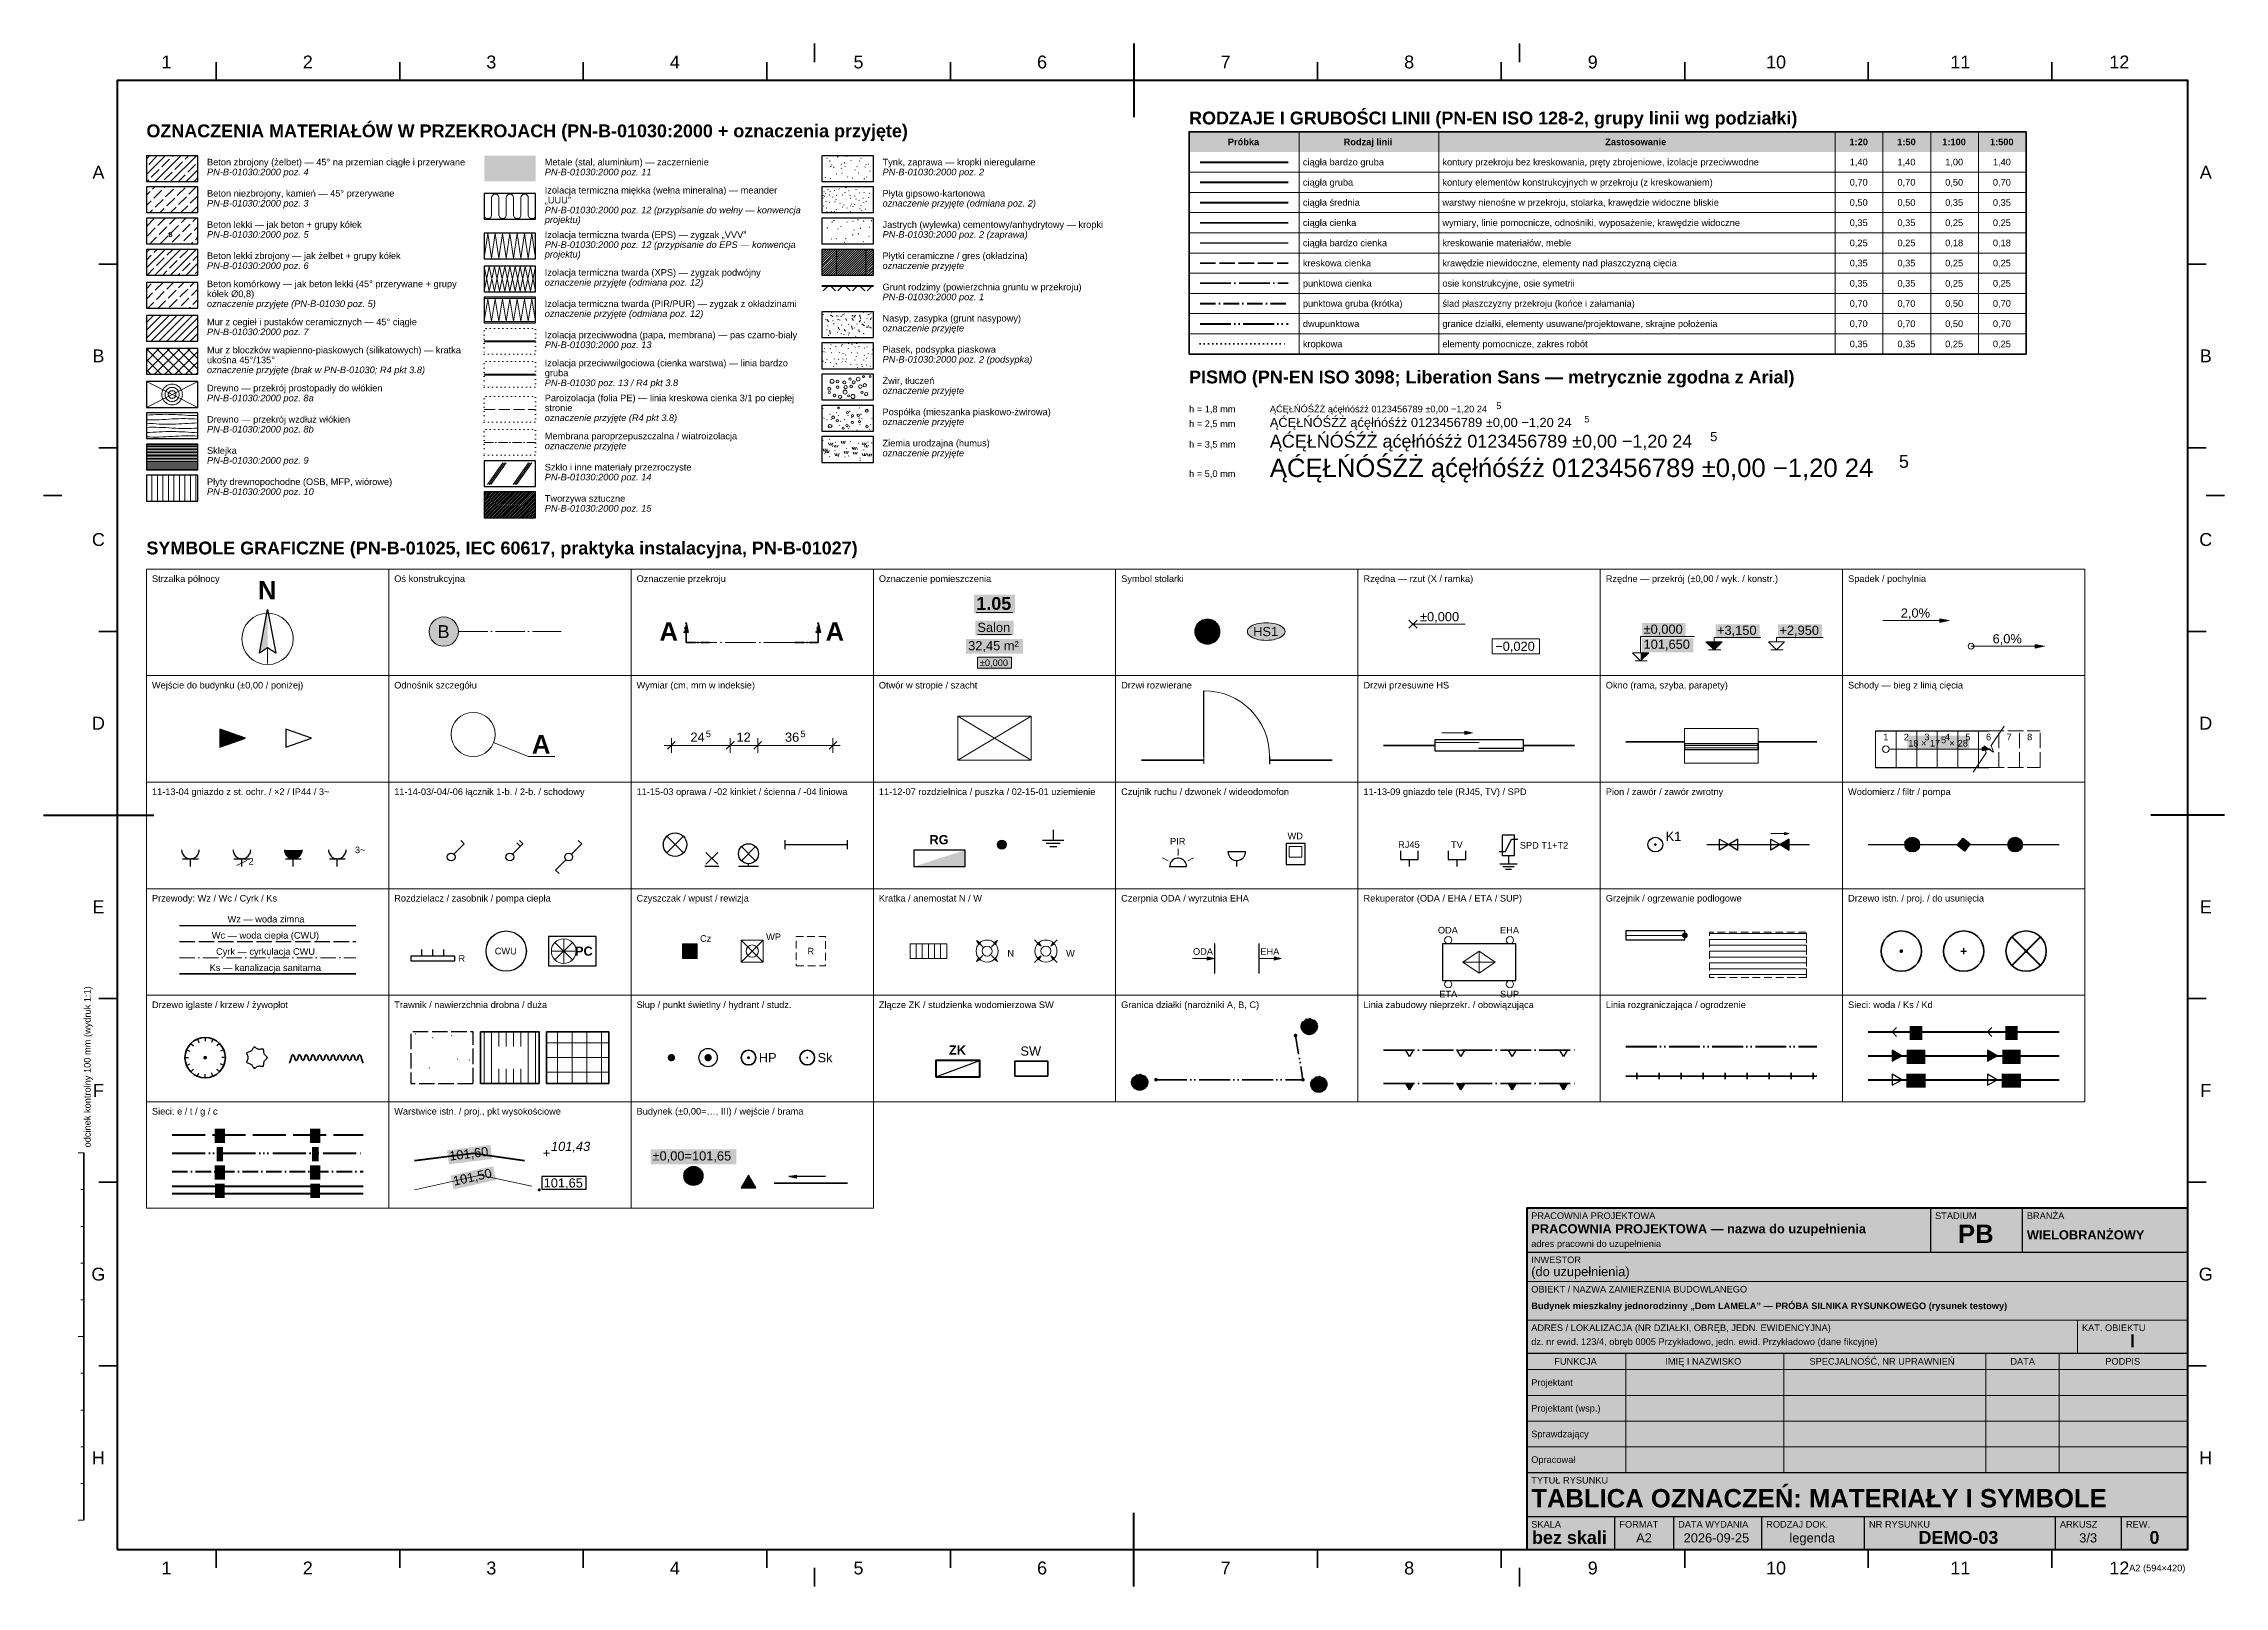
# Paper-space layout 'Arkusz DEMO-03' of a CAD drawing. Header units: metres, sheet in millimetres. Extents: x 0 to 594, y 0 to 420.
import ezdxf

# ---------------------------------------------------------------- set-up
doc = ezdxf.new("R2010")
doc.units = ezdxf.units.M
for name, pattern in [('DWUPUNKTOWA', [11.55, 8.4, -1.05, 0, -1.05, 0, -1.05]), ('HYDRO_OKNA', [4.5, 1.5, -3]), ('KABEL_E', [11, 9, -2]), ('KRESKOWA', [5.25, 4.2, -1.05]), ('KRESKOWA_3_1', [4, 3, -1]), ('KRESKOWA_DROBNA', [3.15, 2.1, -1.05]), ('KROPKOWA', [1.05, 0, -1.05]), ('PUNKTOWA', [10.5, 8.4, -1.05, 0, -1.05]), ('PUNKTOWA_KROTKA', [6.3, 4.2, -1.05, 0, -1.05]), ('WIELOPUNKTOWA', [13.4, 9, -1.2, 0, -1, 0, -1, 0, -1.2])]:
    doc.linetypes.add(name, pattern=pattern)
for name, color, linetype, lineweight in [('A-DRZWI', 3, 'Continuous', 35), ('A-IZOL-WODNA', 5, 'Continuous', 100), ('A-KRESKOWANIE', 8, 'Continuous', 18), ('A-OKNA', 3, 'Continuous', 35), ('A-OPISY', 2, 'Continuous', 25), ('A-OSIE', 1, 'PUNKTOWA', 25), ('A-POMIESZCZENIA', 2, 'Continuous', 25), ('A-PRZEKROJE', 1, 'PUNKTOWA_KROTKA', 50), ('A-RZEDNE', 1, 'Continuous', 25), ('A-SCHODY', 6, 'Continuous', 25), ('A-SCIANY-KONSTR', 7, 'Continuous', 50), ('A-SYMBOLE', 2, 'Continuous', 25), ('A-WIDOK', 7, 'Continuous', 25), ('A-WYMIARY', 1, 'Continuous', 25), ('A-WYPELNIENIA', 9, 'Continuous', 18), ('R-LEGENDA', 7, 'Continuous', 25), ('R-OPISY', 7, 'Continuous', 25), ('R-RAMKA', 7, 'Continuous', 50), ('R-TABLICZKA', 7, 'Continuous', 25), ('Z-GRANICE', 1, 'DWUPUNKTOWA', 50), ('Z-OGRODZENIE', 7, 'Continuous', 35), ('Z-OPISY', 2, 'Continuous', 25), ('Z-UTWARDZENIA', 8, 'Continuous', 25), ('Z-UZBROJENIE', 5, 'Continuous', 35), ('Z-ZABUDOWA', 7, 'Continuous', 50)]:
    doc.layers.add(name, color=color, linetype=linetype, lineweight=lineweight)
for name, color, linetype, lineweight, true_color in [('E-GNIAZDA', 1, 'Continuous', 35, 0xc00000), ('E-LACZNIKI', 30, 'Continuous', 35, 0xd06000), ('E-ODGROM', 3, 'Continuous', 35, 0x008a00), ('E-OSWIETLENIE', 30, 'Continuous', 35, 0xd06000), ('E-ROZDZIELNICE', 1, 'Continuous', 35, 0xc00000), ('E-TELETECH', 5, 'Continuous', 35, 0x0050c8), ('S-CWU', 1, 'KRESKOWA', 35, 0xd00000), ('S-CYRK', 6, 'PUNKTOWA_KROTKA', 25, 0xb000b0), ('S-KANAL', 34, 'Continuous', 50, 0x7a4500), ('S-OGRZ', 1, 'Continuous', 25, 0xe05000), ('S-URZADZENIA', 2, 'Continuous', 35, 0x303030), ('S-WENT', 3, 'Continuous', 35, 0x008a00), ('S-WODA', 5, 'Continuous', 35, 0x0050c8), ('Z-LINIE-ZABUDOWY', 1, 'PUNKTOWA', 35, 0xc00000), ('Z-WARSTWICE', 32, 'Continuous', 18, 0x8a5a2a), ('Z-ZIELEN', 3, 'Continuous', 25, 0x1e7a1e)]:
    doc.layers.add(name, color=color, linetype=linetype, lineweight=lineweight, true_color=true_color)
doc.styles.add('PL_ARIAL', font='arial.ttf')
doc.styles.add('PL_ARIAL_B', font='arialbd.ttf')
doc.styles.add('PL_ARIAL_I', font='ariali.ttf')

psp = doc.layouts.new('Arkusz DEMO-03')

# ---------------------------------------------------------------- texts
at = {"layer": 'A-OPISY'}
for s, height, style, p in [('O1', 2.5, 'PL_ARIAL', (314.58, 258.69)), ('HS1', 2.5, 'PL_ARIAL', (329.47, 258.69)), ('A', 5, 'PL_ARIAL_B', (133, 226.74))]:
    psp.add_text(s, height=height, dxfattribs=dict(at, style=style)).set_placement(p)
at = {"layer": 'A-OSIE', "style": 'PL_ARIAL'}
psp.add_text('B', height=3.5, dxfattribs=at).set_placement((107.3, 258.19))
at = {"layer": 'A-POMIESZCZENIA'}
for s, height, style, p in [('1.05', 3.5, 'PL_ARIAL_B', (254.05, 265.84)), ('Salon', 2.5, 'PL_ARIAL', (254.35, 259.84)), ('32,45 m²', 2.5, 'PL_ARIAL', (251.83, 254.84)), ('±0,000', 1.8, 'PL_ARIAL', (255.01, 250.54))]:
    psp.add_text(s, height=height, dxfattribs=dict(at, style=style)).set_placement(p)
at = {"layer": 'A-PRZEKROJE', "style": 'PL_ARIAL_B'}
for p in [(167.75, 257.46), (213, 257.46)]:
    psp.add_text('A', height=5, dxfattribs=at).set_placement(p)
at = {"layer": 'A-RZEDNE', "style": 'PL_ARIAL'}
for s, p in [('±0,000', (374.9, 262.74)), ('±0,000', (435.8, 259.34)), ('+3,150', (455.8, 259.04)), ('+2,950', (472.8, 259.04)), ('−0,020', (395.39, 254.69)), ('101,650', (435.8, 255.24))]:
    psp.add_text(s, height=2.5, dxfattribs=at).set_placement(p)
at = {"layer": 'A-SCHODY', "style": 'PL_ARIAL'}
for s, p in [('1', (501.07, 230.34)), ('2', (506.67, 230.34)), ('3', (512.27, 230.34)), ('4', (517.87, 230.34)), ('5', (523.47, 230.34)), ('6', (529.07, 230.34)), ('7', (534.67, 230.34)), ('8', (540.27, 230.34)), ('18 × ', (507.9, 228.64)), ('17', (513.79, 228.64)), ('5', (516.81, 229.54)), (' × ', (518.37, 228.64)), ('28', (521.35, 228.64))]:
    psp.add_text(s, height=1.8, dxfattribs=at).set_placement(p)
at = {"layer": 'A-SYMBOLE'}
for s, height, style, p in [('N', 5, 'PL_ARIAL_B', (58.38, 268.73)), ('2,0%', 2.5, 'PL_ARIAL', (505.86, 263.74)), ('6,0%', 2.5, 'PL_ARIAL', (530.86, 256.74))]:
    psp.add_text(s, height=height, dxfattribs=dict(at, style=style)).set_placement(p)
at = {"layer": 'A-WYMIARY', "style": 'PL_ARIAL'}
for s, height, p in [('24', 2.5, (176.18, 229.94)), ('5', 1.8, (180.37, 231.19)), ('12', 2.5, (188.73, 229.94)), ('36', 2.5, (201.93, 229.94)), ('5', 1.8, (206.12, 231.19))]:
    psp.add_text(s, height=height, dxfattribs=at).set_placement(p)
at = {"layer": 'E-GNIAZDA', "style": 'PL_ARIAL'}
for s, p in [('2', (55.82, 196.49)), ('3~', (84.8, 199.6))]:
    psp.add_text(s, height=1.8, dxfattribs=at).set_placement(p)
at = {"layer": 'E-LACZNIKI', "style": 'PL_ARIAL'}
psp.add_text('PIR', height=1.8, dxfattribs=at).set_placement((306.82, 201.95))
at = {"layer": 'E-ROZDZIELNICE'}
for s, height, style, p in [('RG', 2.5, 'PL_ARIAL_B', (241.27, 202.03)), ('SPD T1+T2', 1.8, 'PL_ARIAL', (402.08, 200.84))]:
    psp.add_text(s, height=height, dxfattribs=dict(at, style=style)).set_placement(p)
at = {"layer": 'E-TELETECH', "style": 'PL_ARIAL'}
for s, p in [('WD', (338.82, 203.39)), ('RJ45', (368.95, 201.04)), ('TV', (383.33, 201.04))]:
    psp.add_text(s, height=1.8, dxfattribs=at).set_placement(p)
at = {"layer": 'R-LEGENDA'}
for s, height, style, p in [('OZNACZENIA MATERIAŁÓW W PRZEKROJACH (PN-B-01030:2000 + oznaczenia przyjęte)', 3.5, 'PL_ARIAL_B', (28, 394.5)), ('RODZAJE I GRUBOŚCI LINII (PN-EN ISO 128-2, grupy linii wg podziałki)', 3.5, 'PL_ARIAL_B', (312, 398)), ('Próbka', 1.8, 'PL_ARIAL_B', (322.57, 392.35)), ('Rodzaj linii', 1.8, 'PL_ARIAL_B', (354.1, 392.35)), ('Zastosowanie', 1.8, 'PL_ARIAL_B', (425.35, 392.35)), ('1:20', 1.8, 'PL_ARIAL_B', (491.88, 392.35)), ('1:50', 1.8, 'PL_ARIAL_B', (504.88, 392.35)), ('1:100', 1.8, 'PL_ARIAL_B', (517.15, 392.35)), ('1:500', 1.8, 'PL_ARIAL_B', (530.15, 392.35)), ('Beton zbrojony (żelbet) — 45° na przemian ciągłe i przerywane', 1.8, 'PL_ARIAL', (44.5, 386.85)), ('Metale (stal, aluminium) — zaczernienie', 1.8, 'PL_ARIAL', (136.5, 386.85)), ('Tynk, zaprawa — kropki nieregularne', 1.8, 'PL_ARIAL', (228.5, 386.85)), ('ciągła bardzo gruba', 1.8, 'PL_ARIAL', (343, 386.85)), ('kontury przekroju bez kreskowania, pręty zbrojeniowe, izolacje przeciwwodne', 1.8, 'PL_ARIAL', (381, 386.85)), ('1,40', 1.8, 'PL_ARIAL', (491.95, 386.85)), ('1,40', 1.8, 'PL_ARIAL', (504.95, 386.85)), ('1,00', 1.8, 'PL_ARIAL', (517.95, 386.85)), ('1,40', 1.8, 'PL_ARIAL', (530.95, 386.85)), ('Beton niezbrojony, kamień — 45° przerywane', 1.8, 'PL_ARIAL', (44.5, 378.35)), ('Izolacja termiczna miękka (wełna mineralna) — meander', 1.8, 'PL_ARIAL', (136.5, 379.2)), ('Płyta gipsowo-kartonowa', 1.8, 'PL_ARIAL', (228.5, 378.35)), ('ciągła gruba', 1.8, 'PL_ARIAL', (343, 381.35)), ('kontury elementów konstrukcyjnych w przekroju (z kreskowaniem)', 1.8, 'PL_ARIAL', (381, 381.35)), ('0,70', 1.8, 'PL_ARIAL', (491.95, 381.35)), ('0,70', 1.8, 'PL_ARIAL', (504.95, 381.35)), ('0,50', 1.8, 'PL_ARIAL', (517.95, 381.35)), ('0,70', 1.8, 'PL_ARIAL', (530.95, 381.35)), ('„UUU”', 1.8, 'PL_ARIAL', (136.5, 376.5)), ('ciągła średnia', 1.8, 'PL_ARIAL', (343, 375.85)), ('warstwy nienośne w przekroju, stolarka, krawędzie widoczne bliskie', 1.8, 'PL_ARIAL', (381, 375.85)), ('0,50', 1.8, 'PL_ARIAL', (491.95, 375.85)), ('0,50', 1.8, 'PL_ARIAL', (504.95, 375.85)), ('0,35', 1.8, 'PL_ARIAL', (517.95, 375.85)), ('0,35', 1.8, 'PL_ARIAL', (530.95, 375.85)), ('Beton lekki — jak beton + grupy kółek', 1.8, 'PL_ARIAL', (44.5, 369.85)), ('Izolacja termiczna twarda (EPS) — zygzak „VVV”', 1.8, 'PL_ARIAL', (136.5, 367.08)), ('Jastrych (wylewka) cementowy/anhydrytowy — kropki', 1.8, 'PL_ARIAL', (228.5, 369.85)), ('ciągła cienka', 1.8, 'PL_ARIAL', (343, 370.35)), ('wymiary, linie pomocnicze, odnośniki, wyposażenie, krawędzie widoczne', 1.8, 'PL_ARIAL', (381, 370.35)), ('0,35', 1.8, 'PL_ARIAL', (491.95, 370.35)), ('0,35', 1.8, 'PL_ARIAL', (504.95, 370.35)), ('0,25', 1.8, 'PL_ARIAL', (517.95, 370.35)), ('0,25', 1.8, 'PL_ARIAL', (530.95, 370.35)), ('Beton lekki zbrojony — jak żelbet + grupy kółek', 1.8, 'PL_ARIAL', (44.5, 361.35)), ('Płytki ceramiczne / gres (okładzina)', 1.8, 'PL_ARIAL', (228.5, 361.35)), ('ciągła bardzo cienka', 1.8, 'PL_ARIAL', (343, 364.85)), ('kreskowanie materiałów, meble', 1.8, 'PL_ARIAL', (381, 364.85)), ('0,25', 1.8, 'PL_ARIAL', (491.95, 364.85)), ('0,25', 1.8, 'PL_ARIAL', (504.95, 364.85)), ('0,18', 1.8, 'PL_ARIAL', (517.95, 364.85)), ('0,18', 1.8, 'PL_ARIAL', (530.95, 364.85)), ('Izolacja termiczna twarda (XPS) — zygzak podwójny', 1.8, 'PL_ARIAL', (136.5, 356.81)), ('kreskowa cienka', 1.8, 'PL_ARIAL', (343, 359.35)), ('krawędzie niewidoczne, elementy nad płaszczyzną cięcia', 1.8, 'PL_ARIAL', (381, 359.35)), ('0,35', 1.8, 'PL_ARIAL', (491.95, 359.35)), ('0,35', 1.8, 'PL_ARIAL', (504.95, 359.35)), ('0,25', 1.8, 'PL_ARIAL', (517.95, 359.35)), ('0,25', 1.8, 'PL_ARIAL', (530.95, 359.35)), ('kółek Ø0,8)', 1.8, 'PL_ARIAL', (44.5, 351)), ('Beton komórkowy — jak beton lekki (45° przerywane + grupy', 1.8, 'PL_ARIAL', (44.5, 353.7)), ('Grunt rodzimy (powierzchnia gruntu w przekroju)', 1.8, 'PL_ARIAL', (228.5, 352.85)), ('punktowa cienka', 1.8, 'PL_ARIAL', (343, 353.85)), ('osie konstrukcyjne, osie symetrii', 1.8, 'PL_ARIAL', (381, 353.85)), ('0,35', 1.8, 'PL_ARIAL', (491.95, 353.85)), ('0,35', 1.8, 'PL_ARIAL', (504.95, 353.85)), ('0,25', 1.8, 'PL_ARIAL', (517.95, 353.85)), ('0,25', 1.8, 'PL_ARIAL', (530.95, 353.85)), ('Mur z cegieł i pustaków ceramicznych — 45° ciągłe', 1.8, 'PL_ARIAL', (44.5, 343.34)), ('Izolacja termiczna twarda (PIR/PUR) — zygzak z okładzinami', 1.8, 'PL_ARIAL', (136.5, 348.31)), ('Nasyp, zasypka (grunt nasypowy)', 1.8, 'PL_ARIAL', (228.5, 344.35)), ('dwupunktowa', 1.8, 'PL_ARIAL', (343, 342.85)), ('punktowa gruba (krótka)', 1.8, 'PL_ARIAL', (343, 348.35)), ('ślad płaszczyzny przekroju (końce i załamania)', 1.8, 'PL_ARIAL', (381, 348.35)), ('granice działki, elementy usuwane/projektowane, skrajne położenia', 1.8, 'PL_ARIAL', (381, 342.85)), ('0,70', 1.8, 'PL_ARIAL', (491.95, 348.35)), ('0,70', 1.8, 'PL_ARIAL', (491.95, 342.85)), ('0,70', 1.8, 'PL_ARIAL', (504.95, 348.35)), ('0,70', 1.8, 'PL_ARIAL', (504.95, 342.85)), ('0,50', 1.8, 'PL_ARIAL', (517.95, 348.35)), ('0,50', 1.8, 'PL_ARIAL', (517.95, 342.85)), ('0,70', 1.8, 'PL_ARIAL', (530.95, 348.35)), ('0,70', 1.8, 'PL_ARIAL', (530.95, 342.85)), ('Izolacja przeciwwodna (papa, membrana) — pas czarno-biały', 1.8, 'PL_ARIAL', (136.5, 339.81)), ('kropkowa', 1.8, 'PL_ARIAL', (343, 337.35)), ('elementy pomocnicze, zakres robót', 1.8, 'PL_ARIAL', (381, 337.35)), ('0,35', 1.8, 'PL_ARIAL', (491.95, 337.35)), ('0,35', 1.8, 'PL_ARIAL', (504.95, 337.35)), ('0,25', 1.8, 'PL_ARIAL', (517.95, 337.35)), ('0,25', 1.8, 'PL_ARIAL', (530.95, 337.35)), ('ukośna 45°/135°', 1.8, 'PL_ARIAL', (44.5, 332.99)), ('Mur z bloczków wapienno-piaskowych (silikatowych) — kratka', 1.8, 'PL_ARIAL', (44.5, 335.69)), ('Izolacja przeciwwilgociowa (cienka warstwa) — linia bardzo', 1.8, 'PL_ARIAL', (136.5, 332.16)), ('Piasek, podsypka piaskowa', 1.8, 'PL_ARIAL', (228.5, 335.85)), ('Drewno — przekrój prostopadły do włókien', 1.8, 'PL_ARIAL', (44.5, 325.33)), ('gruba', 1.8, 'PL_ARIAL', (136.5, 329.46)), ('Żwir, tłuczeń', 1.8, 'PL_ARIAL', (228.5, 327.35)), ('PISMO (PN-EN ISO 3098; Liberation Sans — metrycznie zgodna z Arial)', 3.5, 'PL_ARIAL_B', (312, 327.5)), ('stronie', 1.8, 'PL_ARIAL', (136.5, 319.95)), ('Paroizolacja (folia PE) — linia kreskowa cienka 3/1 po ciepłej', 1.8, 'PL_ARIAL', (136.5, 322.65)), ('Pospółka (mieszanka piaskowo-żwirowa)', 1.8, 'PL_ARIAL', (228.5, 318.85)), ('h = 1,8 mm', 1.8, 'PL_ARIAL', (312, 319.62)), ('ĄĆĘŁŃÓŚŹŻ ąćęłńóśźż 0123456789 ±0,00 −1,20 24', 1.8, 'PL_ARIAL', (334, 319.62)), ('5', 1.8, 'PL_ARIAL', (395.68, 320.52)), ('Drewno — przekrój wzdłuż włókien', 1.8, 'PL_ARIAL', (44.5, 316.83)), ('h = 2,5 mm', 1.8, 'PL_ARIAL', (312, 315.62)), ('ĄĆĘŁŃÓŚŹŻ ąćęłńóśźż 0123456789 ±0,00 −1,20 24', 2.5, 'PL_ARIAL', (334, 315.62)), ('5', 1.8, 'PL_ARIAL', (419.67, 316.87)), ('Sklejka', 1.8, 'PL_ARIAL', (44.5, 308.33)), ('Membrana paroprzepuszczalna / wiatroizolacja', 1.8, 'PL_ARIAL', (136.5, 312.29)), ('Ziemia urodzajna (humus)', 1.8, 'PL_ARIAL', (228.5, 310.35)), ('h = 3,5 mm', 1.8, 'PL_ARIAL', (312, 310.02)), ('ĄĆĘŁŃÓŚŹŻ ąćęłńóśźż 0123456789 ±0,00 −1,20 24', 3.5, 'PL_ARIAL', (334, 310.02)), ('5', 2.5, 'PL_ARIAL', (453.94, 311.77)), ('Szkło i inne materiały przezroczyste', 1.8, 'PL_ARIAL', (136.5, 303.79)), ('h = 5,0 mm', 1.8, 'PL_ARIAL', (312, 302.02)), ('ĄĆĘŁŃÓŚŹŻ ąćęłńóśźż 0123456789 ±0,00 −1,20 24', 5, 'PL_ARIAL', (334, 302.02)), ('5', 3.5, 'PL_ARIAL', (505.35, 304.52)), ('Płyty drewnopochodne (OSB, MFP, wiórowe)', 1.8, 'PL_ARIAL', (44.5, 299.83)), ('Tworzywa sztuczne', 1.8, 'PL_ARIAL', (136.5, 295.29)), ('SYMBOLE GRAFICZNE (PN-B-01025, IEC 60617, praktyka instalacyjna, PN-B-01027)', 3.5, 'PL_ARIAL_B', (28, 280.94)), ('Strzałka północy', 1.8, 'PL_ARIAL', (29.5, 273.44)), ('Oś konstrukcyjna', 1.8, 'PL_ARIAL', (95.5, 273.44)), ('Oznaczenie przekroju', 1.8, 'PL_ARIAL', (161.5, 273.44)), ('Oznaczenie pomieszczenia', 1.8, 'PL_ARIAL', (227.5, 273.44)), ('Symbol stolarki', 1.8, 'PL_ARIAL', (293.5, 273.44)), ('Rzędna — rzut (X / ramka)', 1.8, 'PL_ARIAL', (359.5, 273.44)), ('Rzędne — przekrój (±0,00 / wyk. / konstr.)', 1.8, 'PL_ARIAL', (425.5, 273.44)), ('Spadek / pochylnia', 1.8, 'PL_ARIAL', (491.5, 273.44)), ('Wejście do budynku (±0,00 / poniżej)', 1.8, 'PL_ARIAL', (29.5, 244.44)), ('Odnośnik szczegółu', 1.8, 'PL_ARIAL', (95.5, 244.44)), ('Wymiar (cm, mm w indeksie)', 1.8, 'PL_ARIAL', (161.5, 244.44)), ('Otwór w stropie / szacht', 1.8, 'PL_ARIAL', (227.5, 244.44)), ('Drzwi rozwierane', 1.8, 'PL_ARIAL', (293.5, 244.44)), ('Drzwi przesuwne HS', 1.8, 'PL_ARIAL', (359.5, 244.44)), ('Okno (rama, szyba, parapety)', 1.8, 'PL_ARIAL', (425.5, 244.44)), ('Schody — bieg z linią cięcia', 1.8, 'PL_ARIAL', (491.5, 244.44)), ('11-13-04 gniazdo z st. ochr. / ×2 / IP44 / 3~', 1.8, 'PL_ARIAL', (29.5, 215.44)), ('11-14-03/-04/-06 łącznik 1-b. / 2-b. / schodowy', 1.8, 'PL_ARIAL', (95.5, 215.44)), ('11-15-03 oprawa / -02 kinkiet / ścienna / -04 liniowa', 1.8, 'PL_ARIAL', (161.5, 215.44)), ('11-12-07 rozdzielnica / puszka / 02-15-01 uziemienie', 1.8, 'PL_ARIAL', (227.5, 215.44)), ('Czujnik ruchu / dzwonek / wideodomofon', 1.8, 'PL_ARIAL', (293.5, 215.44)), ('11-13-09 gniazdo tele (RJ45, TV) / SPD', 1.8, 'PL_ARIAL', (359.5, 215.44)), ('Pion / zawór / zawór zwrotny', 1.8, 'PL_ARIAL', (425.5, 215.44)), ('Wodomierz / filtr / pompa', 1.8, 'PL_ARIAL', (491.5, 215.44)), ('Przewody: Wz / Wc / Cyrk / Ks', 1.8, 'PL_ARIAL', (29.5, 186.44)), ('Rozdzielacz / zasobnik / pompa ciepła', 1.8, 'PL_ARIAL', (95.5, 186.44)), ('Czyszczak / wpust / rewizja', 1.8, 'PL_ARIAL', (161.5, 186.44)), ('Kratka / anemostat N / W', 1.8, 'PL_ARIAL', (227.5, 186.44)), ('Czerpnia ODA / wyrzutnia EHA', 1.8, 'PL_ARIAL', (293.5, 186.44)), ('Rekuperator (ODA / EHA / ETA / SUP)', 1.8, 'PL_ARIAL', (359.5, 186.44)), ('Grzejnik / ogrzewanie podłogowe', 1.8, 'PL_ARIAL', (425.5, 186.44)), ('Drzewo istn. / proj. / do usunięcia', 1.8, 'PL_ARIAL', (491.5, 186.44)), ('Drzewo iglaste / krzew / żywopłot', 1.8, 'PL_ARIAL', (29.5, 157.44)), ('Trawnik / nawierzchnia drobna / duża', 1.8, 'PL_ARIAL', (95.5, 157.44)), ('Słup / punkt świetlny / hydrant / studz.', 1.8, 'PL_ARIAL', (161.5, 157.44)), ('Złącze ZK / studzienka wodomierzowa SW', 1.8, 'PL_ARIAL', (227.5, 157.44)), ('Granica działki (narożniki A, B, C)', 1.8, 'PL_ARIAL', (293.5, 157.44)), ('Linia zabudowy nieprzekr. / obowiązująca', 1.8, 'PL_ARIAL', (359.5, 157.44)), ('Linia rozgraniczająca / ogrodzenie', 1.8, 'PL_ARIAL', (425.5, 157.44)), ('Sieci: woda / Ks / Kd', 1.8, 'PL_ARIAL', (491.5, 157.44)), ('Sieci: e / t / g / c', 1.8, 'PL_ARIAL', (29.5, 128.44)), ('Warstwice istn. / proj., pkt wysokościowe', 1.8, 'PL_ARIAL', (95.5, 128.44)), ('Budynek (±0,00=…, III) / wejście / brama', 1.8, 'PL_ARIAL', (161.5, 128.44))]:
    psp.add_text(s, height=height, dxfattribs=dict(at, style=style)).set_placement(p)
at = {"layer": 'R-LEGENDA', "true_color": 0x505050, "style": 'PL_ARIAL_I'}
for s, p in [('PN-B-01030:2000 poz. 4', (44.5, 384.15)), ('PN-B-01030:2000 poz. 11', (136.5, 384.15)), ('PN-B-01030:2000 poz. 2', (228.5, 384.15)), ('PN-B-01030:2000 poz. 3', (44.5, 375.65)), ('PN-B-01030:2000 poz. 12 (przypisanie do wełny — konwencja', (136.5, 373.8)), ('oznaczenie przyjęte (odmiana poz. 2)', (228.5, 375.65)), ('PN-B-01030:2000 poz. 5', (44.5, 367.15)), ('projektu)', (136.5, 371.19)), ('PN-B-01030:2000 poz. 2 (zaprawa)', (228.5, 367.15)), ('projektu)', (136.5, 361.77)), ('PN-B-01030:2000 poz. 12 (przypisanie do EPS — konwencja', (136.5, 364.38)), ('PN-B-01030:2000 poz. 6', (44.5, 358.65)), ('oznaczenie przyjęte', (228.5, 358.65)), ('oznaczenie przyjęte (odmiana poz. 12)', (136.5, 354.11)), ('PN-B-01030:2000 poz. 1', (228.5, 350.15)), ('oznaczenie przyjęte (PN-B-01030 poz. 5)', (44.5, 348.3)), ('oznaczenie przyjęte (odmiana poz. 12)', (136.5, 345.61)), ('PN-B-01030:2000 poz. 7', (44.5, 340.64)), ('PN-B-01030:2000 poz. 13', (136.5, 337.11)), ('oznaczenie przyjęte', (228.5, 341.65)), ('PN-B-01030:2000 poz. 2 (podsypka)', (228.5, 333.15)), ('oznaczenie przyjęte (brak w PN-B-01030; R4 pkt 3.8)', (44.5, 330.29)), ('PN-B-01030 poz. 13 / R4 pkt 3.8', (136.5, 326.76)), ('PN-B-01030:2000 poz. 8a', (44.5, 322.63)), ('oznaczenie przyjęte', (228.5, 324.65)), ('PN-B-01030:2000 poz. 8b', (44.5, 314.13)), ('oznaczenie przyjęte (R4 pkt 3.8)', (136.5, 317.25)), ('oznaczenie przyjęte', (228.5, 316.15)), ('oznaczenie przyjęte', (136.5, 309.59)), ('oznaczenie przyjęte', (228.5, 307.65)), ('PN-B-01030:2000 poz. 9', (44.5, 305.63)), ('PN-B-01030:2000 poz. 10', (44.5, 297.13)), ('PN-B-01030:2000 poz. 14', (136.5, 301.09)), ('PN-B-01030:2000 poz. 15', (136.5, 292.59))]:
    psp.add_text(s, height=1.8, dxfattribs=at).set_placement(p)
at = {"layer": 'R-OPISY', "style": 'PL_ARIAL'}
psp.add_text('odcinek kontrolny 100 mm (wydruk 1:1)', height=1.8, rotation=90, dxfattribs=at).set_placement((12.8, 119.5))
at = {"layer": 'R-RAMKA', "style": 'PL_ARIAL'}
for s, height, p in [('1', 3.5, (32.09, 413.25)), ('2', 3.5, (70.59, 413.25)), ('3', 3.5, (120.59, 413.25)), ('4', 3.5, (170.59, 413.25)), ('5', 3.5, (220.59, 413.25)), ('6', 3.5, (270.59, 413.25)), ('7', 3.5, (320.59, 413.25)), ('8', 3.5, (370.59, 413.25)), ('9', 3.5, (420.59, 413.25)), ('10', 3.5, (469.17, 413.25)), ('11', 3.5, (519.36, 413.25)), ('12', 3.5, (562.67, 413.25)), ('A', 3.5, (13.3, 383.25)), ('A', 3.5, (587.3, 383.25)), ('B', 3.5, (13.3, 333.25)), ('B', 3.5, (587.3, 333.25)), ('C', 3.5, (13.16, 283.25)), ('C', 3.5, (587.16, 283.25)), ('D', 3.5, (13.16, 233.25)), ('D', 3.5, (587.16, 233.25)), ('E', 3.5, (13.3, 183.25)), ('E', 3.5, (587.3, 183.25)), ('F', 3.5, (13.45, 133.25)), ('F', 3.5, (587.45, 133.25)), ('G', 3.5, (13.02, 83.25)), ('G', 3.5, (587.02, 83.25)), ('H', 3.5, (13.16, 33.25)), ('H', 3.5, (587.16, 33.25)), ('1', 3.5, (32.09, 3.25)), ('2', 3.5, (70.59, 3.25)), ('3', 3.5, (120.59, 3.25)), ('4', 3.5, (170.59, 3.25)), ('5', 3.5, (220.59, 3.25)), ('6', 3.5, (270.59, 3.25)), ('7', 3.5, (320.59, 3.25)), ('8', 3.5, (370.59, 3.25)), ('9', 3.5, (420.59, 3.25)), ('10', 3.5, (469.17, 3.25)), ('11', 3.5, (519.36, 3.25)), ('12', 3.5, (562.67, 3.25)), ('A2 (594×420)', 1.8, (568.07, 4.1))]:
    psp.add_text(s, height=height, dxfattribs=at).set_placement(p)
at = {"layer": 'R-TABLICZKA'}
for s, height, style, p in [('PRACOWNIA PROJEKTOWA', 1.8, 'PL_ARIAL', (405.2, 100)), ('STADIUM', 1.8, 'PL_ARIAL', (515.2, 100)), ('BRANŻA', 1.8, 'PL_ARIAL', (540.2, 100)), ('PRACOWNIA PROJEKTOWA — nazwa do uzupełnienia', 2.5, 'PL_ARIAL_B', (405.2, 96.1)), ('PB', 5, 'PL_ARIAL_B', (521.45, 93.5)), ('WIELOBRANŻOWY', 2.5, 'PL_ARIAL_B', (540.2, 94.45)), ('adres pracowni do uzupełnienia', 1.8, 'PL_ARIAL', (405.2, 92.4)), ('INWESTOR', 1.8, 'PL_ARIAL', (405.2, 88)), ('(do uzupełnienia)', 2.5, 'PL_ARIAL', (405.2, 84.45)), ('OBIEKT / NAZWA ZAMIERZENIA BUDOWLANEGO', 1.8, 'PL_ARIAL', (405.2, 80)), ('Budynek mieszkalny jednorodzinny „Dom LAMELA” — PRÓBA SILNIKA RYSUNKOWEGO (rysunek testowy)', 1.8, 'PL_ARIAL_B', (405.2, 75.47)), ('ADRES / LOKALIZACJA (NR DZIAŁKI, OBRĘB, JEDN. EWIDENCYJNA)', 1.8, 'PL_ARIAL', (405.2, 69.5)), ('KAT. OBIEKTU', 1.8, 'PL_ARIAL', (555.2, 69.5)), ('dz. nr ewid. 123/4, obręb 0005 Przykładowo, jedn. ewid. Przykładowo (dane fikcyjne)', 1.8, 'PL_ARIAL', (405.2, 65.72)), ('I', 3.5, 'PL_ARIAL_B', (568.29, 65.07)), ('FUNKCJA', 1.8, 'PL_ARIAL', (411.47, 60.35)), ('IMIĘ I NAZWISKO', 1.8, 'PL_ARIAL', (441.74, 60.35)), ('SPECJALNOŚĆ, NR UPRAWNIEŃ', 1.8, 'PL_ARIAL', (480.98, 60.35)), ('DATA', 1.8, 'PL_ARIAL', (535.71, 60.35)), ('PODPIS', 1.8, 'PL_ARIAL', (561.56, 60.35)), ('Projektant', 1.8, 'PL_ARIAL', (405.2, 54.6)), ('Projektant (wsp.)', 1.8, 'PL_ARIAL', (405.2, 47.6)), ('Sprawdzający', 1.8, 'PL_ARIAL', (405.2, 40.6)), ('TYTUŁ RYSUNKU', 1.8, 'PL_ARIAL', (405.2, 28)), ('Opracował', 1.8, 'PL_ARIAL', (405.2, 33.6)), ('TABLICA OZNACZEŃ: MATERIAŁY I SYMBOLE', 5, 'PL_ARIAL_B', (405.2, 21.5)), ('SKALA', 1.8, 'PL_ARIAL', (405.2, 16)), ('FORMAT', 1.8, 'PL_ARIAL', (429.2, 16)), ('RODZAJ DOK.', 1.8, 'PL_ARIAL', (469.2, 16)), ('NR RYSUNKU', 1.8, 'PL_ARIAL', (497.2, 16)), ('ARKUSZ', 1.8, 'PL_ARIAL', (549.2, 16)), ('bez skali', 3.5, 'PL_ARIAL_B', (405.4, 11.57)), ('A2', 2.5, 'PL_ARIAL', (433.78, 11.95)), ('DATA WYDANIA', 1.8, 'PL_ARIAL', (445.2, 16)), ('2026-09-25', 2.5, 'PL_ARIAL', (446.71, 11.95)), ('legenda', 2.5, 'PL_ARIAL', (475.53, 11.95)), ('DEMO-03', 3.5, 'PL_ARIAL_B', (510.69, 11.57)), ('3/3', 2.5, 'PL_ARIAL', (554.47, 11.95)), ('REW.', 1.8, 'PL_ARIAL', (567.2, 16)), ('0', 3.5, 'PL_ARIAL_B', (573.59, 11.57))]:
    psp.add_text(s, height=height, dxfattribs=dict(at, style=style)).set_placement(p)
at = {"layer": 'S-CWU', "style": 'PL_ARIAL'}
psp.add_text('Wc — woda ciepła (CWU)', height=1.8, dxfattribs=at).set_placement((45.81, 176.34))
at = {"layer": 'S-CYRK', "style": 'PL_ARIAL'}
psp.add_text('Cyrk — cyrkulacja CWU', height=1.8, dxfattribs=at).set_placement((46.97, 171.94))
at = {"layer": 'S-KANAL', "style": 'PL_ARIAL'}
for s, height, p in [('K1', 2.5, (441.8, 202.94)), ('Cz', 1.8, (178.8, 175.48)), ('WP', 1.8, (196.8, 175.94)), ('Ks — kanalizacja sanitarna', 1.8, (45.22, 167.54))]:
    psp.add_text(s, height=height, dxfattribs=at).set_placement(p)
at = {"layer": 'S-URZADZENIA'}
for s, height, style, p in [('WM', 1.8, 'PL_ARIAL', (506.68, 201.04)), ('CWU', 1.8, 'PL_ARIAL', (122.88, 172.04)), ('PC', 2.5, 'PL_ARIAL_B', (144.73, 171.69)), ('R', 1.8, 'PL_ARIAL', (208.06, 172.04)), ('R', 1.8, 'PL_ARIAL', (113, 170.04))]:
    psp.add_text(s, height=height, dxfattribs=dict(at, style=style)).set_placement(p)
at = {"layer": 'S-WENT', "style": 'PL_ARIAL'}
for s, p in [('ODA', (379.77, 177.74)), ('EHA', (396.71, 177.74)), ('N', (262.5, 171.44)), ('W', (278.5, 171.44)), ('ODA', (313.07, 171.94)), ('EHA', (331.41, 171.94)), ('ETA', (380.15, 160.34)), ('SUP', (396.71, 160.34))]:
    psp.add_text(s, height=1.8, dxfattribs=at).set_placement(p)
at = {"layer": 'S-WODA', "style": 'PL_ARIAL'}
psp.add_text('Wz — woda zimna', height=1.8, dxfattribs=at).set_placement((50.1, 180.74))
at = {"layer": 'Z-GRANICE', "style": 'PL_ARIAL'}
for s, p in [('C', (343.43, 151.19)), ('A', (297.34, 136.01)), ('B', (346.11, 135.45))]:
    psp.add_text(s, height=2.5, dxfattribs=at).set_placement(p)
at = {"layer": 'Z-OPISY', "style": 'PL_ARIAL'}
for s, p in [('±0,00=101,65', (165.85, 115.94)), ('III', (175.49, 110.49))]:
    psp.add_text(s, height=2.5, dxfattribs=at).set_placement(p)
at = {"layer": 'Z-UZBROJENIE'}
for s, style, p in [('w', 'PL_ARIAL', (508.69, 149.69)), ('w', 'PL_ARIAL', (534.69, 149.69)), ('HP', 'PL_ARIAL', (194.8, 142.69)), ('Sk', 'PL_ARIAL', (210.8, 142.69)), ('ZK', 'PL_ARIAL_B', (246.58, 144.76)), ('SW', 'PL_ARIAL', (266.07, 144.49)), ('Ks', 'PL_ARIAL', (507.88, 143.19)), ('Ks', 'PL_ARIAL', (533.88, 143.19)), ('Kd', 'PL_ARIAL', (507.78, 136.69)), ('Kd', 'PL_ARIAL', (533.78, 136.69)), ('e', 'PL_ARIAL', (46.99, 121.69)), ('t', 'PL_ARIAL', (47.5, 116.69)), ('e', 'PL_ARIAL', (72.99, 121.69)), ('t', 'PL_ARIAL', (73.5, 116.69)), ('g', 'PL_ARIAL', (46.99, 111.69)), ('g', 'PL_ARIAL', (72.99, 111.69)), ('c', 'PL_ARIAL', (47.09, 106.69)), ('c', 'PL_ARIAL', (73.09, 106.69))]:
    psp.add_text(s, height=2.5, dxfattribs=dict(at, style=style)).set_placement(p)
at = {"layer": 'Z-WARSTWICE', "style": 'PL_ARIAL'}
for s, rotation, p in [('101,60', 7.12502, (110.66, 115.89)), ('101,50', 12.52881, (111.84, 109.07))]:
    psp.add_text(s, height=2.5, rotation=rotation, dxfattribs=at).set_placement(p)
at = {"layer": 'Z-WARSTWICE'}
for s, style, p in [('101,43', 'PL_ARIAL_I', (138.2, 118.54)), ('101,65', 'PL_ARIAL', (136.2, 108.59))]:
    psp.add_text(s, height=2.5, dxfattribs=dict(at, style=style)).set_placement(p)

# ---------------------------------------------------------------- hatches: boundary and pattern name
at = {"layer": 'A-DRZWI', "true_color": 0x000000}
psp.add_hatch(color=7, dxfattribs=at).paths.add_polyline_path([(389.24, 232.34), (387.09, 231.88), (387.09, 232.8)])
at = {"layer": 'A-OPISY', "true_color": 0xffffff}
for points in [[(320.42, 259.94), (320.39, 260.39), (320.31, 260.83), (320.16, 261.25), (319.96, 261.65), (319.72, 262.02), (319.42, 262.36), (319.08, 262.66), (318.71, 262.9), (318.31, 263.1), (317.89, 263.25), (317.45, 263.33), (317, 263.36), (316.55, 263.33), (316.11, 263.25), (315.69, 263.1), (315.29, 262.9), (314.92, 262.66), (314.58, 262.36), (314.28, 262.02), (314.04, 261.65), (313.84, 261.25), (313.69, 260.83), (313.61, 260.39), (313.58, 259.94), (313.61, 259.49), (313.69, 259.05), (313.84, 258.63), (314.04, 258.23), (314.28, 257.86), (314.58, 257.52), (314.92, 257.22), (315.29, 256.98), (315.69, 256.78), (316.11, 256.63), (316.55, 256.55), (317, 256.52), (317.45, 256.55), (317.89, 256.63), (318.31, 256.78), (318.71, 256.98), (319.08, 257.22), (319.42, 257.52), (319.72, 257.86), (319.96, 258.23), (320.16, 258.63), (320.31, 259.05), (320.39, 259.49)], [(338.13, 259.94), (338.09, 260.25), (337.96, 260.56), (337.74, 260.86), (337.45, 261.14), (337.07, 261.4), (336.63, 261.64), (336.13, 261.84), (335.57, 262.02), (334.96, 262.16), (334.33, 262.26), (333.67, 262.32), (333, 262.34), (332.33, 262.32), (331.67, 262.26), (331.04, 262.16), (330.43, 262.02), (329.87, 261.84), (329.37, 261.64), (328.93, 261.4), (328.55, 261.14), (328.26, 260.86), (328.04, 260.56), (327.91, 260.25), (327.87, 259.94), (327.91, 259.63), (328.04, 259.32), (328.26, 259.02), (328.55, 258.74), (328.93, 258.48), (329.37, 258.24), (329.87, 258.04), (330.43, 257.86), (331.04, 257.72), (331.67, 257.62), (332.33, 257.56), (333, 257.54), (333.67, 257.56), (334.33, 257.62), (334.96, 257.72), (335.57, 257.86), (336.13, 258.04), (336.63, 258.24), (337.07, 258.48), (337.45, 258.74), (337.74, 259.02), (337.96, 259.32), (338.09, 259.63)]]:
    psp.add_hatch(color=7, dxfattribs=at).paths.add_polyline_path(points)
at = {"layer": 'A-OSIE', "true_color": 0xffffff}
psp.add_hatch(color=7, dxfattribs=at).paths.add_polyline_path([(113, 259.94), (112.97, 260.46), (112.86, 260.98), (112.7, 261.47), (112.46, 261.94), (112.17, 262.38), (111.83, 262.77), (111.44, 263.11), (111, 263.4), (110.53, 263.64), (110.04, 263.8), (109.52, 263.91), (109, 263.94), (108.48, 263.91), (107.96, 263.8), (107.47, 263.64), (107, 263.4), (106.56, 263.11), (106.17, 262.77), (105.83, 262.38), (105.54, 261.94), (105.3, 261.47), (105.14, 260.98), (105.03, 260.46), (105, 259.94), (105.03, 259.42), (105.14, 258.9), (105.3, 258.41), (105.54, 257.94), (105.83, 257.5), (106.17, 257.11), (106.56, 256.77), (107, 256.48), (107.47, 256.24), (107.96, 256.08), (108.48, 255.97), (109, 255.94), (109.52, 255.97), (110.04, 256.08), (110.53, 256.24), (111, 256.48), (111.44, 256.77), (111.83, 257.11), (112.17, 257.5), (112.46, 257.94), (112.7, 258.41), (112.86, 258.9), (112.97, 259.42)])
at = {"layer": 'A-POMIESZCZENIA', "true_color": 0xffffff}
for points in [[(253.45, 264.94), (264.55, 264.94), (264.55, 269.94), (253.45, 269.94)], [(253.75, 258.94), (264.25, 258.94), (264.25, 262.94), (253.75, 262.94)], [(251.23, 253.94), (266.77, 253.94), (266.77, 257.94), (251.23, 257.94)], [(254.41, 249.64), (263.59, 249.64), (263.59, 252.94), (254.41, 252.94)]]:
    psp.add_hatch(color=7, dxfattribs=at).paths.add_polyline_path(points)
at = {"layer": 'A-PRZEKROJE', "true_color": 0x000000}
for points in [[(175, 262.44), (175.58, 259.7), (174.42, 259.7)], [(211, 262.44), (211.58, 259.7), (210.42, 259.7)]]:
    psp.add_hatch(color=7, dxfattribs=at).paths.add_polyline_path(points)
at = {"layer": 'A-RZEDNE', "true_color": 0xffffff}
for points in [[(435.4, 258.39), (447.29, 258.39), (447.29, 262.24), (435.4, 262.24)], [(455.4, 258.09), (467.42, 258.09), (467.42, 261.94), (455.4, 261.94)], [(472.4, 258.09), (484.42, 258.09), (484.42, 261.94), (472.4, 261.94)], [(435.4, 254.29), (449.33, 254.29), (449.33, 258.14), (435.4, 258.14)]]:
    psp.add_hatch(color=7, dxfattribs=at).paths.add_polyline_path(points)
at = {"layer": 'A-RZEDNE', "true_color": 0x000000}
for points in [[(455, 254.94), (457.2, 257.14), (452.8, 257.14)], [(435, 251.94), (437.2, 254.14), (435, 254.14)]]:
    psp.add_hatch(color=7, dxfattribs=at).paths.add_polyline_path(points)
at = {"layer": 'A-SCHODY', "true_color": 0xffffff}
psp.add_hatch(color=7, dxfattribs=at).paths.add_polyline_path([(507.6, 227.94), (524.56, 227.94), (524.56, 231.64), (507.6, 231.64)])
at = {"layer": 'A-SCHODY', "true_color": 0x000000}
psp.add_hatch(color=7, dxfattribs=at).paths.add_polyline_path([(530.36, 227.94), (528.01, 227.44), (528.01, 228.44)])
at = {"layer": 'A-SYMBOLE', "true_color": 0x000000}
for points in [[(61, 265.99), (61, 255.49), (58.76, 254.09)], [(519, 262.94), (516.45, 262.44), (516.45, 263.44)], [(545, 255.94), (542.45, 255.44), (542.45, 256.44)], [(55, 230.94), (48, 233.39), (48, 228.49)]]:
    psp.add_hatch(color=7, dxfattribs=at).paths.add_polyline_path(points)
at = {"layer": 'A-WYPELNIENIA', "true_color": 0x000000}
psp.add_hatch(color=7, dxfattribs=at).paths.add_polyline_path([(120, 382.5), (134, 382.5), (134, 389.5), (120, 389.5)])
at = {"layer": 'E-GNIAZDA', "true_color": 0x000000}
psp.add_hatch(color=7, dxfattribs=at).paths.add_polyline_path([(65.6, 200.5), (65.62, 200.19), (65.68, 199.88), (65.78, 199.58), (65.92, 199.3), (66.1, 199.04), (66.3, 198.8), (66.54, 198.6), (66.8, 198.42), (67.08, 198.28), (67.38, 198.18), (67.69, 198.12), (68, 198.1), (68.31, 198.12), (68.62, 198.18), (68.92, 198.28), (69.2, 198.42), (69.46, 198.6), (69.7, 198.8), (69.9, 199.04), (70.08, 199.3), (70.22, 199.58), (70.32, 199.88), (70.38, 200.19), (70.4, 200.5)])
at = {"layer": 'E-ROZDZIELNICE', "true_color": 0x000000}
for points in [[(262.2, 201.94), (262.16, 202.25), (262.04, 202.54), (261.85, 202.79), (261.6, 202.98), (261.31, 203.1), (261, 203.14), (260.69, 203.1), (260.4, 202.98), (260.15, 202.79), (259.96, 202.54), (259.84, 202.25), (259.8, 201.94), (259.84, 201.63), (259.96, 201.34), (260.15, 201.09), (260.4, 200.9), (260.69, 200.78), (261, 200.74), (261.31, 200.78), (261.6, 200.9), (261.85, 201.09), (262.04, 201.34), (262.16, 201.63)], [(237, 195.94), (251, 195.94), (251, 200.44)]]:
    psp.add_hatch(color=7, dxfattribs=at).paths.add_polyline_path(points)
at = {"layer": 'R-LEGENDA', "true_color": 0xeeeeee}
psp.add_hatch(color=7, dxfattribs=at).paths.add_polyline_path([(312, 390.5), (540, 390.5), (540, 396), (312, 396)])
at = {"layer": 'R-TABLICZKA', "true_color": 0xffffff}
psp.add_hatch(color=7, dxfattribs=at).paths.add_polyline_path([(404, 10), (584, 10), (584, 103), (404, 103)])
at = {"layer": 'S-KANAL', "true_color": 0x000000}
for points in [[(439.35, 201.94), (439.34, 202.03), (439.3, 202.12), (439.25, 202.19), (439.18, 202.24), (439.09, 202.28), (439, 202.29), (438.91, 202.28), (438.82, 202.24), (438.75, 202.19), (438.7, 202.12), (438.66, 202.03), (438.65, 201.94), (438.66, 201.85), (438.7, 201.76), (438.75, 201.69), (438.82, 201.64), (438.91, 201.6), (439, 201.59), (439.09, 201.6), (439.18, 201.64), (439.25, 201.69), (439.3, 201.76), (439.34, 201.85)], [(174, 170.94), (178, 170.94), (178, 174.94)]]:
    psp.add_hatch(color=7, dxfattribs=at).paths.add_polyline_path(points)
at = {"layer": 'S-KANAL', "true_color": 0xffffff}
psp.add_hatch(color=7, dxfattribs=at).paths.add_polyline_path([(174, 170.94), (178, 170.94), (178, 174.94), (174, 174.94)])
at = {"layer": 'S-OGRZ', "true_color": 0x000000}
psp.add_hatch(color=7, dxfattribs=at).paths.add_polyline_path([(447.86, 177.23), (447.8, 177.54), (447.63, 177.8), (447.37, 177.97), (447.06, 178.03), (446.75, 177.97), (446.49, 177.8), (446.32, 177.54), (446.26, 177.23), (446.32, 176.92), (446.49, 176.66), (446.75, 176.49), (447.06, 176.43), (447.37, 176.49), (447.63, 176.66), (447.8, 176.92)])
at = {"layer": 'S-URZADZENIA', "true_color": 0x000000}
for points in [[(475.5, 200.44), (475.5, 203.44), (473, 201.94)], [(475.5, 204.94), (474.14, 204.6), (474.14, 205.28)]]:
    psp.add_hatch(color=7, dxfattribs=at).paths.add_polyline_path(points)
at = {"layer": 'S-URZADZENIA', "true_color": 0xffffff}
for points in [[(511, 201.94), (510.97, 202.29), (510.88, 202.62), (510.73, 202.94), (510.53, 203.23), (510.29, 203.47), (510, 203.67), (509.68, 203.82), (509.35, 203.91), (509, 203.94), (508.65, 203.91), (508.32, 203.82), (508, 203.67), (507.71, 203.47), (507.47, 203.23), (507.27, 202.94), (507.12, 202.62), (507.03, 202.29), (507, 201.94), (507.03, 201.59), (507.12, 201.26), (507.27, 200.94), (507.47, 200.65), (507.71, 200.41), (508, 200.21), (508.32, 200.06), (508.65, 199.97), (509, 199.94), (509.35, 199.97), (509.68, 200.06), (510, 200.21), (510.29, 200.41), (510.53, 200.65), (510.73, 200.94), (510.88, 201.26), (510.97, 201.59)], [(521.21, 201.77), (522.83, 203.73), (524.79, 202.11), (523.17, 200.15)], [(539, 201.94), (538.97, 202.29), (538.88, 202.62), (538.73, 202.94), (538.53, 203.23), (538.29, 203.47), (538, 203.67), (537.68, 203.82), (537.35, 203.91), (537, 203.94), (536.65, 203.91), (536.32, 203.82), (536, 203.67), (535.71, 203.47), (535.47, 203.23), (535.27, 202.94), (535.12, 202.62), (535.03, 202.29), (535, 201.94), (535.03, 201.59), (535.12, 201.26), (535.27, 200.94), (535.47, 200.65), (535.71, 200.41), (536, 200.21), (536.32, 200.06), (536.65, 199.97), (537, 199.94), (537.35, 199.97), (537.68, 200.06), (538, 200.21), (538.29, 200.41), (538.53, 200.65), (538.73, 200.94), (538.88, 201.26), (538.97, 201.59)]]:
    psp.add_hatch(color=7, dxfattribs=at).paths.add_polyline_path(points)
at = {"layer": 'S-WENT', "true_color": 0x000000}
for points in [[(254.14, 175.8), (255.19, 175.22), (254.72, 174.75)], [(259.86, 175.8), (259.28, 174.75), (258.81, 175.22)], [(271.68, 174.26), (270.64, 174.84), (271.1, 175.3)], [(274.32, 174.26), (274.9, 175.3), (275.36, 174.84)], [(254.14, 170.08), (254.72, 171.13), (255.19, 170.66)], [(259.86, 170.08), (258.81, 170.66), (259.28, 171.13)], [(271.68, 171.62), (271.1, 170.58), (270.64, 171.04)], [(274.32, 171.62), (275.36, 171.04), (274.9, 170.58)], [(318.9, 170.94), (316.94, 170.52), (316.94, 171.36)], [(337.1, 170.94), (335.14, 170.52), (335.14, 171.36)]]:
    psp.add_hatch(color=7, dxfattribs=at).paths.add_polyline_path(points)
at = {"layer": 'Z-GRANICE', "true_color": 0xffffff}
for points in [[(346.94, 152.44), (346.87, 153.01), (346.65, 153.54), (346.3, 153.99), (345.84, 154.34), (345.31, 154.56), (344.74, 154.64), (344.17, 154.56), (343.64, 154.34), (343.19, 153.99), (342.84, 153.54), (342.62, 153.01), (342.54, 152.44), (342.62, 151.87), (342.84, 151.34), (343.19, 150.88), (343.64, 150.53), (344.17, 150.31), (344.74, 150.24), (345.31, 150.31), (345.84, 150.53), (346.3, 150.88), (346.65, 151.34), (346.87, 151.87)], [(300.75, 137.26), (300.68, 137.83), (300.46, 138.36), (300.11, 138.81), (299.65, 139.16), (299.12, 139.38), (298.55, 139.46), (297.98, 139.38), (297.45, 139.16), (297, 138.81), (296.65, 138.36), (296.43, 137.83), (296.35, 137.26), (296.43, 136.69), (296.65, 136.16), (297, 135.7), (297.45, 135.35), (297.98, 135.13), (298.55, 135.06), (299.12, 135.13), (299.65, 135.35), (300.11, 135.7), (300.46, 136.16), (300.68, 136.69)], [(349.53, 136.7), (349.45, 137.27), (349.23, 137.8), (348.88, 138.26), (348.43, 138.61), (347.9, 138.83), (347.33, 138.9), (346.76, 138.83), (346.23, 138.61), (345.77, 138.26), (345.42, 137.8), (345.2, 137.27), (345.13, 136.7), (345.2, 136.13), (345.42, 135.6), (345.77, 135.15), (346.23, 134.8), (346.76, 134.58), (347.33, 134.5), (347.9, 134.58), (348.43, 134.8), (348.88, 135.15), (349.23, 135.6), (349.45, 136.13)]]:
    psp.add_hatch(color=7, dxfattribs=at).paths.add_polyline_path(points)
at = {"layer": 'Z-GRANICE', "true_color": 0x000000}
for points in [[(341.5, 149.94), (341.48, 150.07), (341.43, 150.19), (341.35, 150.29), (341.25, 150.37), (341.13, 150.42), (341, 150.44), (340.87, 150.42), (340.75, 150.37), (340.65, 150.29), (340.57, 150.19), (340.52, 150.07), (340.5, 149.94), (340.52, 149.81), (340.57, 149.69), (340.65, 149.59), (340.75, 149.51), (340.87, 149.46), (341, 149.44), (341.13, 149.46), (341.25, 149.51), (341.35, 149.59), (341.43, 149.69), (341.48, 149.81)], [(303.5, 137.94), (303.48, 138.07), (303.43, 138.19), (303.35, 138.29), (303.25, 138.37), (303.13, 138.42), (303, 138.44), (302.87, 138.42), (302.75, 138.37), (302.65, 138.29), (302.57, 138.19), (302.52, 138.07), (302.5, 137.94), (302.52, 137.81), (302.57, 137.69), (302.65, 137.59), (302.75, 137.51), (302.87, 137.46), (303, 137.44), (303.13, 137.46), (303.25, 137.51), (303.35, 137.59), (303.43, 137.69), (303.48, 137.81)], [(343.5, 137.94), (343.48, 138.07), (343.43, 138.19), (343.35, 138.29), (343.25, 138.37), (343.13, 138.42), (343, 138.44), (342.87, 138.42), (342.75, 138.37), (342.65, 138.29), (342.57, 138.19), (342.52, 138.07), (342.5, 137.94), (342.52, 137.81), (342.57, 137.69), (342.65, 137.59), (342.75, 137.51), (342.87, 137.46), (343, 137.44), (343.13, 137.46), (343.25, 137.51), (343.35, 137.59), (343.43, 137.69), (343.48, 137.81)]]:
    psp.add_hatch(color=7, dxfattribs=at).paths.add_polyline_path(points)
at = {"layer": 'Z-LINIE-ZABUDOWY', "true_color": 0x000000}
for points in [[(371, 136.94), (373, 136.94), (372, 135.21)], [(385, 136.94), (387, 136.94), (386, 135.21)], [(399, 136.94), (401, 136.94), (400, 135.21)], [(413, 136.94), (415, 136.94), (414, 135.21)]]:
    psp.add_hatch(color=7, dxfattribs=at).paths.add_polyline_path(points)
at = {"layer": 'Z-OGRODZENIE', "true_color": 0x000000}
psp.add_hatch(color=7, dxfattribs=at).paths.add_polyline_path([(203, 111.54), (204.96, 111.96), (204.96, 111.12)])
at = {"layer": 'Z-OPISY', "true_color": 0xffffff}
for points in [[(165.35, 114.89), (188.65, 114.89), (188.65, 118.94), (165.35, 118.94)], [(179.6, 111.74), (179.55, 112.25), (179.4, 112.73), (179.16, 113.18), (178.84, 113.58), (178.44, 113.9), (177.99, 114.14), (177.51, 114.29), (177, 114.34), (176.49, 114.29), (176.01, 114.14), (175.56, 113.9), (175.16, 113.58), (174.84, 113.18), (174.6, 112.73), (174.45, 112.25), (174.4, 111.74), (174.45, 111.23), (174.6, 110.75), (174.84, 110.3), (175.16, 109.9), (175.56, 109.58), (176.01, 109.34), (176.49, 109.19), (177, 109.14), (177.51, 109.19), (177.99, 109.34), (178.44, 109.58), (178.84, 109.9), (179.16, 110.3), (179.4, 110.75), (179.55, 111.23)]]:
    psp.add_hatch(color=7, dxfattribs=at).paths.add_polyline_path(points)
at = {"layer": 'Z-UZBROJENIE', "true_color": 0xffffff}
for points in [[(508.29, 148.74), (511.71, 148.74), (511.71, 152.59), (508.29, 152.59)], [(534.29, 148.74), (537.71, 148.74), (537.71, 152.59), (534.29, 152.59)], [(507.48, 142.24), (512.52, 142.24), (512.52, 146.09), (507.48, 146.09)], [(533.48, 142.24), (538.52, 142.24), (538.52, 146.09), (533.48, 146.09)], [(507.38, 135.74), (512.62, 135.74), (512.62, 139.59), (507.38, 139.59)], [(533.38, 135.74), (538.62, 135.74), (538.62, 139.59), (533.38, 139.59)], [(46.59, 120.74), (49.41, 120.74), (49.41, 124.59), (46.59, 124.59)], [(47.1, 115.74), (48.9, 115.74), (48.9, 119.59), (47.1, 119.59)], [(72.59, 120.74), (75.41, 120.74), (75.41, 124.59), (72.59, 124.59)], [(73.1, 115.74), (74.9, 115.74), (74.9, 119.59), (73.1, 119.59)], [(46.59, 110.74), (49.41, 110.74), (49.41, 114.59), (46.59, 114.59)], [(72.59, 110.74), (75.41, 110.74), (75.41, 114.59), (72.59, 114.59)], [(46.69, 105.74), (49.31, 105.74), (49.31, 109.59), (46.69, 109.59)], [(72.69, 105.74), (75.31, 105.74), (75.31, 109.59), (72.69, 109.59)]]:
    psp.add_hatch(color=7, dxfattribs=at).paths.add_polyline_path(points)
at = {"layer": 'Z-UZBROJENIE', "true_color": 0x000000}
for points in [[(172, 143.94), (171.97, 144.2), (171.87, 144.44), (171.71, 144.65), (171.5, 144.81), (171.26, 144.91), (171, 144.94), (170.74, 144.91), (170.5, 144.81), (170.29, 144.65), (170.13, 144.44), (170.03, 144.2), (170, 143.94), (170.03, 143.68), (170.13, 143.44), (170.29, 143.23), (170.5, 143.07), (170.74, 142.97), (171, 142.94), (171.26, 142.97), (171.5, 143.07), (171.71, 143.23), (171.87, 143.44), (171.97, 143.68)], [(182, 143.94), (181.97, 144.2), (181.87, 144.44), (181.71, 144.65), (181.5, 144.81), (181.26, 144.91), (181, 144.94), (180.74, 144.91), (180.5, 144.81), (180.29, 144.65), (180.13, 144.44), (180.03, 144.2), (180, 143.94), (180.03, 143.68), (180.13, 143.44), (180.29, 143.23), (180.5, 143.07), (180.74, 142.97), (181, 142.94), (181.26, 142.97), (181.5, 143.07), (181.71, 143.23), (181.87, 143.44), (181.97, 143.68)], [(192.4, 143.94), (192.39, 144.04), (192.35, 144.14), (192.28, 144.22), (192.2, 144.29), (192.1, 144.33), (192, 144.34), (191.9, 144.33), (191.8, 144.29), (191.72, 144.22), (191.65, 144.14), (191.61, 144.04), (191.6, 143.94), (191.61, 143.84), (191.65, 143.74), (191.72, 143.66), (191.8, 143.59), (191.9, 143.55), (192, 143.54), (192.1, 143.55), (192.2, 143.59), (192.28, 143.66), (192.35, 143.74), (192.39, 143.84)], [(208.25, 143.94), (208.24, 144), (208.22, 144.06), (208.18, 144.12), (208.12, 144.16), (208.06, 144.18), (208, 144.19), (207.94, 144.18), (207.88, 144.16), (207.82, 144.12), (207.78, 144.06), (207.76, 144), (207.75, 143.94), (207.76, 143.88), (207.78, 143.81), (207.82, 143.76), (207.88, 143.72), (207.94, 143.7), (208, 143.69), (208.06, 143.7), (208.12, 143.72), (208.18, 143.76), (208.22, 143.81), (208.24, 143.88)], [(506.11, 144.44), (503.5, 145.94), (503.5, 142.94)], [(532.11, 144.44), (529.5, 145.94), (529.5, 142.94)]]:
    psp.add_hatch(color=7, dxfattribs=at).paths.add_polyline_path(points)
at = {"layer": 'Z-WARSTWICE', "true_color": 0xffffff}
for points in [[(110.38, 114.9), (122.2, 116.37), (121.72, 120.19), (109.9, 118.72)], [(111.65, 108.05), (123.28, 110.64), (122.45, 114.4), (110.82, 111.81)]]:
    psp.add_hatch(color=7, dxfattribs=at).paths.add_polyline_path(points)
at = {"layer": 'Z-WARSTWICE', "true_color": 0x000000}
psp.add_hatch(color=7, dxfattribs=at).paths.add_polyline_path([(135.4, 107.94), (135.39, 108.04), (135.35, 108.14), (135.28, 108.22), (135.2, 108.29), (135.1, 108.33), (135, 108.34), (134.9, 108.33), (134.8, 108.29), (134.72, 108.22), (134.65, 108.14), (134.61, 108.04), (134.6, 107.94), (134.61, 107.84), (134.65, 107.74), (134.72, 107.66), (134.8, 107.59), (134.9, 107.55), (135, 107.54), (135.1, 107.55), (135.2, 107.59), (135.28, 107.66), (135.35, 107.74), (135.39, 107.84)])
at = {"layer": 'Z-ZABUDOWA', "true_color": 0x000000}
psp.add_hatch(color=7, dxfattribs=at).paths.add_polyline_path([(192, 111.94), (190, 108.48), (194, 108.48)])
at = {"layer": 'Z-ZIELEN', "true_color": 0x000000}
for points in [[(506.5, 172.94), (506.48, 173.07), (506.43, 173.19), (506.35, 173.29), (506.25, 173.37), (506.13, 173.42), (506, 173.44), (505.87, 173.42), (505.75, 173.37), (505.65, 173.29), (505.57, 173.19), (505.52, 173.07), (505.5, 172.94), (505.52, 172.81), (505.57, 172.69), (505.65, 172.59), (505.75, 172.51), (505.87, 172.46), (506, 172.44), (506.13, 172.46), (506.25, 172.51), (506.35, 172.59), (506.43, 172.69), (506.48, 172.81)], [(540.5, 172.94), (540.48, 173.07), (540.43, 173.19), (540.35, 173.29), (540.25, 173.37), (540.13, 173.42), (540, 173.44), (539.87, 173.42), (539.75, 173.37), (539.65, 173.29), (539.57, 173.19), (539.52, 173.07), (539.5, 172.94), (539.52, 172.81), (539.57, 172.69), (539.65, 172.59), (539.75, 172.51), (539.87, 172.46), (540, 172.44), (540.13, 172.46), (540.25, 172.51), (540.35, 172.59), (540.43, 172.69), (540.48, 172.81)], [(44.5, 143.94), (44.48, 144.07), (44.43, 144.19), (44.35, 144.29), (44.25, 144.37), (44.13, 144.42), (44, 144.44), (43.87, 144.42), (43.75, 144.37), (43.65, 144.29), (43.57, 144.19), (43.52, 144.07), (43.5, 143.94), (43.52, 143.81), (43.57, 143.69), (43.65, 143.59), (43.75, 143.51), (43.87, 143.46), (44, 143.44), (44.13, 143.46), (44.25, 143.51), (44.35, 143.59), (44.43, 143.69), (44.48, 143.81)]]:
    psp.add_hatch(color=7, dxfattribs=at).paths.add_polyline_path(points)

# ---------------------------------------------------------------- linework, layer by layer
at = {"layer": 'A-DRZWI', "lineweight": 25}
psp.add_lwpolyline([(316.05, 225.94), (316.05, 243.84)], dxfattribs=at)
at = {"layer": 'A-DRZWI', "lineweight": 18}
psp.add_lwpolyline([(380.84, 232.34), (389.24, 232.34)], dxfattribs=at)
for points in [[(389.24, 232.34), (387.09, 231.88), (387.09, 232.8)], [(316, 225.94), (316.05, 225.94), (316.05, 223.94), (316, 223.94)], [(334, 225.94), (333.95, 225.94), (333.95, 223.94), (334, 223.94)], [(379.05, 229.71), (391.04, 229.71), (391.04, 229.77), (379.05, 229.77)], [(390.96, 228.11), (402.95, 228.11), (402.95, 228.17), (390.96, 228.17)]]:
    psp.add_lwpolyline(points, close=True, dxfattribs=at)
at = {"layer": 'A-DRZWI', "lineweight": 25}
psp.add_lwpolyline([(379, 230.54), (403, 230.54), (403, 227.34), (379, 227.34)], close=True, dxfattribs=at)
at = {"layer": 'A-DRZWI', "lineweight": 13}
for points in [[(379.09, 229.74), (391, 229.74)], [(391, 228.14), (402.91, 228.14)]]:
    psp.add_lwpolyline(points, dxfattribs=at)
psp.add_arc((316.05, 225.94), 17.9, 0, 90, dxfattribs=at)
at = {"layer": 'A-IZOL-WODNA', "lineweight": 140, "true_color": 0x000000}
psp.add_lwpolyline([(120, 338.96), (134, 338.96)], dxfattribs=at)
at = {"layer": 'A-IZOL-WODNA', "linetype": 'HYDRO_OKNA', "lineweight": 70, "true_color": 0xffffff, "flags": 128}
psp.add_lwpolyline([(120, 338.96), (134, 338.96)], dxfattribs=at)
at = {"layer": 'A-IZOL-WODNA', "lineweight": 70}
psp.add_lwpolyline([(120, 329.95), (134, 329.95)], dxfattribs=at)
at = {"layer": 'A-IZOL-WODNA', "linetype": 'KRESKOWA_3_1', "lineweight": 18, "flags": 128}
psp.add_lwpolyline([(120, 320.44), (134, 320.44)], dxfattribs=at)
at = {"layer": 'A-IZOL-WODNA', "linetype": 'PUNKTOWA_KROTKA', "lineweight": 18, "ltscale": 0.6, "flags": 128}
psp.add_lwpolyline([(120, 311.44), (134, 311.44)], dxfattribs=at)
at = {"layer": 'A-KRESKOWANIE', "lineweight": 13}
for points in [[(28, 384.38), (33.12, 389.5)], [(28, 388.62), (28.88, 389.5)], [(28.64, 387.14), (30.76, 389.26)], [(30.36, 382.5), (37.36, 389.5)], [(32.17, 386.43), (34.29, 388.56)], [(34.6, 382.5), (41.6, 389.5)], [(35, 389.26), (35.24, 389.5)], [(35.71, 385.73), (37.83, 387.85)], [(38.54, 388.56), (39.48, 389.5)], [(39.24, 385.02), (41.37, 387.14)], [(28.24, 382.5), (28.64, 382.9)], [(29.34, 383.61), (31.47, 385.73)], [(29.7, 380.42), (30.28, 381)], [(32.88, 382.9), (35, 385.02)], [(32.88, 380.78), (33.1, 381)], [(33.23, 378.3), (35.36, 380.42)], [(36.42, 378.66), (38.54, 380.78)], [(36.72, 382.5), (38.54, 384.31)], [(38.85, 382.5), (42, 385.65)], [(39.6, 379.01), (41.59, 381)], [(40.97, 382.5), (42, 383.53)], [(28, 378.72), (28.99, 379.72)], [(28, 375.9), (29.34, 377.24)], [(28.93, 374), (29.7, 374.77)], [(30.05, 377.95), (32.17, 380.07)], [(30.41, 375.47), (32.53, 377.6)], [(31.76, 374), (32.88, 375.12)], [(33.59, 375.83), (35.71, 377.95)], [(34.59, 374), (36.06, 375.47)], [(36.77, 376.18), (38.89, 378.3)], [(37.42, 374), (39.24, 375.83)], [(39.95, 376.53), (42, 378.58)], [(40.31, 374.06), (42, 375.75)], [(120, 373.34), (120.06, 373), (120.23, 372.7), (120.5, 372.47), (120.83, 372.36), (121.17, 372.36), (121.5, 372.47), (121.77, 372.7), (121.94, 373), (122, 373.34), (122, 378.04), (122.06, 378.38), (122.23, 378.68), (122.5, 378.91), (122.83, 379.02), (123.17, 379.02), (123.5, 378.91), (123.77, 378.68), (123.94, 378.38), (124, 378.04), (124, 373.34), (124.06, 373), (124.23, 372.7), (124.5, 372.47), (124.83, 372.36), (125.17, 372.36), (125.5, 372.47), (125.77, 372.7), (125.94, 373), (126, 373.34), (126, 378.04), (126.06, 378.38), (126.23, 378.68), (126.5, 378.91), (126.83, 379.02), (127.17, 379.02), (127.5, 378.91), (127.77, 378.68), (127.94, 378.38), (128, 378.04), (128, 373.34), (128.06, 373), (128.23, 372.7), (128.5, 372.47), (128.83, 372.36), (129.17, 372.36), (129.5, 372.47), (129.77, 372.7), (129.94, 373), (130, 373.34), (130, 378.04), (130.06, 378.38), (130.23, 378.68), (130.5, 378.91), (130.83, 379.02), (131.17, 379.02), (131.5, 378.91), (131.77, 378.68), (131.94, 378.38), (132, 378.04), (132, 373.34), (132.06, 373), (132.23, 372.7), (132.5, 372.47), (132.83, 372.36), (133.17, 372.36), (133.5, 372.47), (133.77, 372.7), (133.94, 373), (134, 373.34)], [(120, 378.04), (120, 373.34)], [(134, 373.34), (134, 378.04)], [(28, 370.24), (30.05, 372.29)], [(28.28, 367.7), (30.41, 369.82)], [(31.11, 370.52), (33.09, 372.5)], [(31.47, 368.05), (33.59, 370.17)], [(34.29, 370.88), (35.92, 372.5)], [(34.65, 368.4), (36.77, 370.52)], [(37.48, 371.23), (38.75, 372.5)], [(37.83, 368.76), (39.95, 370.88)], [(38.18, 366.28), (40.31, 368.4)], [(40.66, 371.58), (41.57, 372.5)], [(41.01, 369.11), (42, 370.1)], [(28, 358.93), (33.07, 364)], [(28, 363.17), (28.83, 364)], [(28, 361.05), (29.34, 362.39)], [(28.92, 365.5), (30.76, 367.34)], [(30.05, 363.1), (30.95, 364)], [(30.32, 357), (37.32, 364)], [(31.82, 365.57), (33.94, 367.7)], [(33.59, 362.39), (35.2, 364)], [(34.56, 357), (41.56, 364)], [(35, 365.93), (37.12, 368.05)], [(37.12, 361.69), (39.24, 363.81)], [(37.4, 365.5), (37.48, 365.57)], [(40.23, 365.5), (40.66, 365.93)], [(41.37, 366.63), (42, 367.27)], [(120, 361.57), (121, 368.27), (122, 361.57), (123, 368.27), (124, 361.57), (125, 368.27), (126, 361.57), (127, 368.27), (128, 361.57), (129, 368.27), (130, 361.57), (131, 368.27), (132, 361.57), (133, 368.27), (134, 361.57)], [(212, 357.1), (218.9, 364)], [(212, 357.73), (218.27, 364)], [(212, 358.37), (217.63, 364)], [(212, 359.01), (216.99, 364)], [(212, 359.64), (216.36, 364)], [(212, 360.28), (215.72, 364)], [(212, 360.92), (215.08, 364)], [(212, 361.55), (214.45, 364)], [(212, 362.19), (213.81, 364)], [(212, 362.83), (213.17, 364)], [(212, 363.46), (212.54, 364)], [(212.54, 357), (219.54, 364)], [(213.17, 357), (220.17, 364)], [(213.81, 357), (220.81, 364)], [(214.45, 357), (221.45, 364)], [(215.08, 357), (222.08, 364)], [(215.72, 357), (222.72, 364)], [(216.36, 357), (223.36, 364)], [(216.99, 357), (223.99, 364)], [(217.63, 357), (224.63, 364)], [(218.27, 357), (225.27, 364)], [(218.9, 357), (225.9, 364)], [(219.54, 357), (226, 363.46)], [(220.17, 357), (226, 362.83)], [(28.2, 357), (30.05, 358.86)], [(30.76, 359.56), (32.88, 361.69)], [(32.44, 357), (33.59, 358.15)], [(34.29, 358.86), (36.42, 360.98)], [(36.68, 357), (37.12, 357.44)], [(37.83, 358.15), (39.95, 360.27)], [(38.8, 357), (42, 360.2)], [(40.66, 360.98), (42, 362.32)], [(41.37, 357.44), (42, 358.08)], [(120, 352.61), (121.4, 359.31), (122.8, 352.61), (124.2, 359.31), (125.6, 352.61), (127, 359.31), (128.4, 352.61), (129.8, 359.31), (131.2, 352.61), (132.6, 359.31), (134, 352.61)], [(120, 359.31), (121.4, 352.61), (122.8, 359.31), (124.2, 352.61), (125.6, 359.31), (127, 352.61), (128.4, 359.31), (129.8, 352.61), (131.2, 359.31), (132.6, 352.61), (134, 359.31)], [(220.81, 357), (226, 362.19)], [(221.45, 357), (226, 361.55)], [(222.08, 357), (226, 360.92)], [(222.72, 357), (226, 360.28)], [(223.36, 357), (226, 359.64)], [(223.99, 357), (226, 359.01)], [(224.63, 357), (226, 358.37)], [(225.27, 357), (226, 357.73)], [(225.9, 357), (226, 357.1)], [(28, 353.27), (29.34, 354.61)], [(28, 350.44), (29.7, 352.14)], [(30.41, 352.85), (32.53, 354.97)], [(30.76, 350.37), (32.88, 352.49)], [(33.59, 353.2), (35.38, 355)], [(33.94, 350.72), (36.06, 352.85)], [(36.77, 353.55), (38.21, 355)], [(37.12, 351.08), (39.24, 353.2)], [(37.48, 348.6), (39.6, 350.72)], [(39.95, 353.91), (41.04, 355)], [(40.31, 351.43), (42, 353.13)], [(120, 350.61), (134, 350.61)], [(212.29, 352.69), (213.71, 354.1)], [(214.29, 354.1), (215.71, 352.69)], [(216.29, 352.69), (217.71, 354.1)], [(218.29, 354.1), (219.71, 352.69)], [(220.29, 352.69), (221.71, 354.1)], [(222.29, 354.1), (223.71, 352.69)], [(224.29, 352.69), (225.71, 354.1)], [(28, 339.83), (34.16, 345.99)], [(28, 341.96), (32.03, 345.99)], [(28, 344.08), (29.91, 345.99)], [(28.38, 348), (30.05, 349.66)], [(29.28, 338.99), (36.28, 345.99)], [(31.21, 348), (33.23, 350.02)], [(31.4, 338.99), (38.4, 345.99)], [(33.52, 338.99), (40.52, 345.99)], [(34.29, 348.25), (36.42, 350.37)], [(35.64, 338.99), (42, 345.35)], [(39.7, 348), (39.95, 348.25)], [(40.66, 348.96), (42, 350.3)], [(120, 344.46), (121, 350.46), (122, 344.46), (123, 350.46), (124, 344.46), (125, 350.46), (126, 344.46), (127, 350.46), (128, 344.46), (129, 350.46), (130, 344.46), (131, 350.46), (132, 344.46), (133, 350.46), (134, 344.46)], [(213.87, 344.25), (213.33, 344.94)], [(215.01, 345.63), (214.32, 346.15)], [(216.47, 345.83), (215.89, 345.88)], [(216.94, 344.76), (216.24, 344.88)], [(217.53, 346.12), (218.14, 346.41)], [(218.68, 344.63), (218.54, 345.15)], [(220.61, 344.59), (220.18, 345.16)], [(220.65, 345.48), (221.12, 346.11)], [(222.12, 344.17), (222.49, 344.68)], [(222.55, 345.07), (222.23, 346.07)], [(224.53, 346.13), (225.05, 346.31)], [(225.24, 344.8), (225.43, 345.45)], [(37.76, 338.99), (42, 343.23)], [(39.88, 338.99), (42, 341.11)], [(120, 344.31), (134, 344.31)], [(214.24, 340.98), (214.18, 341.95)], [(216.82, 342.09), (216.3, 342.89)], [(218.38, 341.75), (218.04, 342.19)], [(220.36, 342.14), (220.04, 343.13)], [(222.11, 341.49), (222.09, 342.17)], [(223.58, 343.14), (222.88, 343.71)], [(224.01, 342.8), (224.58, 342.85)], [(225.48, 342.62), (224.75, 342.91)], [(28, 330.64), (34.34, 336.99)], [(28, 333.47), (31.51, 336.99)], [(28, 336.3), (28.69, 336.99)], [(34.88, 329.99), (28, 336.87)], [(32.05, 329.99), (28, 334.04)], [(30.17, 329.99), (37.17, 336.99)], [(37.71, 329.99), (30.71, 336.99)], [(33, 329.99), (40, 336.99)], [(40.54, 329.99), (33.54, 336.99)], [(35.83, 329.99), (42, 336.16)], [(42, 331.35), (36.37, 336.99)], [(38.66, 329.99), (42, 333.33)], [(42, 334.18), (39.2, 336.99)], [(29.23, 329.99), (28, 331.21)], [(28, 327.98), (35, 324.48)], [(37.8, 324.48), (37.78, 324.85), (37.7, 325.2), (37.59, 325.55), (37.42, 325.88), (37.22, 326.18), (36.98, 326.46), (36.7, 326.7), (36.4, 326.9), (36.07, 327.07), (35.72, 327.18), (35.37, 327.26), (35, 327.28), (34.63, 327.26), (34.28, 327.18), (33.93, 327.07), (33.6, 326.9), (33.3, 326.7), (33.02, 326.46), (32.78, 326.18), (32.58, 325.88), (32.41, 325.55), (32.3, 325.2), (32.22, 324.85), (32.2, 324.48), (32.22, 324.11), (32.3, 323.76), (32.41, 323.41), (32.58, 323.08), (32.78, 322.78), (33.02, 322.5), (33.3, 322.26), (33.6, 322.06), (33.93, 321.89), (34.28, 321.78), (34.63, 321.7), (35, 321.68), (35.37, 321.7), (35.72, 321.78), (36.07, 321.89), (36.4, 322.06), (36.7, 322.26), (36.98, 322.5), (37.22, 322.78), (37.42, 323.08), (37.59, 323.41), (37.7, 323.76), (37.78, 324.11), (37.8, 324.48)], [(35, 324.48), (42, 327.98)], [(41.49, 329.99), (42, 330.5)], [(28, 320.98), (35, 324.48)], [(36.92, 324.48), (36.91, 324.73), (36.86, 324.98), (36.78, 325.22), (36.67, 325.44), (36.53, 325.65), (36.36, 325.84), (36.17, 326.01), (35.96, 326.15), (35.74, 326.26), (35.5, 326.34), (35.25, 326.39), (35, 326.41), (34.75, 326.39), (34.5, 326.34), (34.26, 326.26), (34.04, 326.15), (33.83, 326.01), (33.64, 325.84), (33.47, 325.65), (33.33, 325.44), (33.22, 325.22), (33.14, 324.98), (33.09, 324.73), (33.08, 324.48), (33.09, 324.23), (33.14, 323.98), (33.22, 323.74), (33.33, 323.52), (33.47, 323.31), (33.64, 323.12), (33.83, 322.95), (34.04, 322.81), (34.26, 322.7), (34.5, 322.62), (34.75, 322.57), (35, 322.56), (35.25, 322.57), (35.5, 322.62), (35.74, 322.7), (35.96, 322.81), (36.17, 322.95), (36.36, 323.12), (36.53, 323.31), (36.67, 323.52), (36.78, 323.74), (36.86, 323.98), (36.91, 324.23), (36.92, 324.48)], [(36.05, 324.48), (36.04, 324.62), (36.01, 324.75), (35.97, 324.88), (35.91, 325), (35.83, 325.12), (35.74, 325.22), (35.64, 325.31), (35.52, 325.39), (35.4, 325.45), (35.27, 325.49), (35.14, 325.52), (35, 325.53), (34.86, 325.52), (34.73, 325.49), (34.6, 325.45), (34.48, 325.39), (34.36, 325.31), (34.26, 325.22), (34.17, 325.12), (34.09, 325), (34.03, 324.88), (33.99, 324.75), (33.96, 324.62), (33.95, 324.48), (33.96, 324.34), (33.99, 324.21), (34.03, 324.08), (34.09, 323.96), (34.17, 323.84), (34.26, 323.74), (34.36, 323.65), (34.48, 323.57), (34.6, 323.51), (34.73, 323.47), (34.86, 323.44), (35, 323.43), (35.14, 323.44), (35.27, 323.47), (35.4, 323.51), (35.52, 323.57), (35.64, 323.65), (35.74, 323.74), (35.83, 323.84), (35.91, 323.96), (35.97, 324.08), (36.01, 324.21), (36.04, 324.34), (36.05, 324.48)], [(35, 324.48), (42, 320.98)], [(28, 318.86), (28.88, 318.91), (29.75, 318.96), (30.62, 319.01), (31.5, 319.05), (32.38, 319.07), (33.25, 319.08), (34.12, 319.07), (35, 319.04), (35.88, 319), (36.75, 318.95), (37.62, 318.9), (38.5, 318.84), (39.38, 318.79), (40.25, 318.75), (41.12, 318.73), (42, 318.72)], [(28, 317.56), (28.88, 317.55), (29.75, 317.56), (30.62, 317.58), (31.5, 317.61), (32.38, 317.66), (33.25, 317.71), (34.12, 317.77), (35, 317.82), (35.88, 317.86), (36.75, 317.89), (37.62, 317.91), (38.5, 317.91), (39.38, 317.89), (40.25, 317.86), (41.12, 317.81), (42, 317.76)], [(28, 316.65), (28.88, 316.6), (29.75, 316.54), (30.62, 316.49), (31.5, 316.44), (32.38, 316.41), (33.25, 316.39), (34.12, 316.38), (35, 316.4), (35.88, 316.42), (36.75, 316.47), (37.62, 316.52), (38.5, 316.57), (39.38, 316.62), (40.25, 316.67), (41.12, 316.71), (42, 316.73)], [(28, 315.54), (28.88, 315.57), (29.75, 315.58), (30.62, 315.57), (31.5, 315.54), (32.38, 315.51), (33.25, 315.46), (34.12, 315.41), (35, 315.35), (35.88, 315.3), (36.75, 315.26), (37.62, 315.23), (38.5, 315.22), (39.38, 315.22), (40.25, 315.24), (41.12, 315.27), (42, 315.32)], [(28, 314.11), (28.88, 314.15), (29.75, 314.21), (30.62, 314.26), (31.5, 314.31), (32.38, 314.36), (33.25, 314.39), (34.12, 314.41), (35, 314.41), (35.88, 314.39), (36.75, 314.36), (37.62, 314.32), (38.5, 314.27), (39.38, 314.21), (40.25, 314.16), (41.12, 314.11), (42, 314.08)], [(28, 312.95), (28.88, 312.91), (29.75, 312.89), (30.62, 312.88), (31.5, 312.89), (32.38, 312.92), (33.25, 312.96), (34.12, 313.01), (35, 313.06), (35.88, 313.12), (36.75, 313.17), (37.62, 313.21), (38.5, 313.23), (39.38, 313.24), (40.25, 313.24), (41.12, 313.22), (42, 313.18)], [(28, 310.68), (42, 310.68)], [(28, 310.28), (42, 310.28)], [(28, 309.88), (42, 309.88)], [(28, 309.48), (42, 309.48)], [(28, 309.08), (42, 309.08)], [(212.52, 309.07), (212.31, 309.67)], [(213.04, 308.61), (212.83, 309.21)], [(212.87, 309.07), (212.87, 309.67)], [(213.22, 309.07), (213.43, 309.67)], [(213.39, 308.61), (213.39, 309.21)], [(213.74, 308.61), (213.95, 309.21)], [(214.04, 310.7), (213.83, 311.3)], [(214.39, 310.7), (214.39, 311.3)], [(214.74, 310.7), (214.95, 311.3)], [(215.48, 310.1), (215.27, 310.7)], [(215.83, 310.1), (215.83, 310.7)], [(216.18, 310.1), (216.39, 310.7)], [(217.43, 311.14), (217.22, 311.74)], [(217.78, 311.14), (217.78, 311.74)], [(218.27, 308.46), (218.06, 309.06)], [(218.13, 311.14), (218.34, 311.74)], [(218.62, 308.46), (218.62, 309.06)], [(218.97, 308.46), (219.18, 309.06)], [(220.43, 309.55), (220.22, 310.15)], [(220.78, 309.55), (220.78, 310.15)], [(221.13, 309.55), (221.34, 310.15)], [(223.17, 310.75), (222.96, 311.35)], [(223.52, 310.75), (223.52, 311.35)], [(223.75, 310.11), (223.54, 310.71)], [(223.87, 310.75), (224.08, 311.35)], [(224.1, 310.11), (224.1, 310.71)], [(224.45, 310.11), (224.66, 310.71)], [(28, 308.68), (42, 308.68)], [(28, 308.28), (42, 308.28)], [(28, 307.88), (42, 307.88)], [(28, 307.48), (42, 307.48)], [(28, 307.08), (42, 307.08)], [(28, 306.68), (42, 306.68)], [(28, 306.28), (42, 306.28)], [(28, 305.88), (42, 305.88)], [(28, 305.48), (42, 305.48)], [(28, 305.08), (42, 305.08)], [(28, 304.68), (42, 304.68)], [(28, 304.28), (42, 304.28)], [(120.9, 300), (125.1, 305.88)], [(121.35, 300), (125.55, 305.88)], [(121.8, 300), (126, 305.88)], [(127.9, 300), (132.1, 305.88)], [(128.35, 300), (132.55, 305.88)], [(128.8, 300), (133, 305.88)], [(215.74, 307.79), (215.53, 308.39)], [(216.09, 307.79), (216.09, 308.39)], [(216.44, 307.79), (216.65, 308.39)], [(220.71, 308.22), (220.5, 308.82)], [(221.06, 308.22), (221.06, 308.82)], [(221.41, 308.22), (221.62, 308.82)], [(223.2, 307.78), (222.99, 308.38)], [(223.55, 307.78), (223.55, 308.38)], [(223.9, 307.78), (224.11, 308.38)], [(224.6, 307.72), (224.39, 308.32)], [(224.95, 307.72), (224.95, 308.32)], [(225.3, 307.72), (225.51, 308.32)], [(28, 295.48), (28, 302.48)], [(29.5, 295.48), (29.5, 302.48)], [(31, 295.48), (31, 302.48)], [(32.5, 295.48), (32.5, 302.48)], [(34, 295.48), (34, 302.48)], [(35.5, 295.48), (35.5, 302.48)], [(37, 295.48), (37, 302.48)], [(38.5, 295.48), (38.5, 302.48)], [(40, 295.48), (40, 302.48)], [(41.5, 295.48), (41.5, 302.48)], [(120, 291.26), (126.68, 297.94)], [(120, 291.76), (126.18, 297.94)], [(120, 292.25), (125.69, 297.94)], [(120, 292.75), (125.19, 297.94)], [(120, 293.24), (124.7, 297.94)], [(120, 293.74), (124.2, 297.94)], [(120, 294.23), (123.71, 297.94)], [(120, 294.73), (123.21, 297.94)], [(120, 295.22), (122.72, 297.94)], [(120, 295.72), (122.22, 297.94)], [(120, 296.21), (121.73, 297.94)], [(120, 296.71), (121.23, 297.94)], [(120, 297.2), (120.74, 297.94)], [(120, 297.7), (120.24, 297.94)], [(120.17, 290.94), (127.17, 297.94)], [(120.67, 290.94), (127.67, 297.94)], [(121.16, 290.94), (128.16, 297.94)], [(121.66, 290.94), (128.66, 297.94)], [(122.15, 290.94), (129.15, 297.94)], [(122.65, 290.94), (129.65, 297.94)], [(123.14, 290.94), (130.14, 297.94)], [(123.64, 290.94), (130.64, 297.94)], [(124.13, 290.94), (131.13, 297.94)], [(124.63, 290.94), (131.63, 297.94)], [(125.12, 290.94), (132.12, 297.94)], [(125.62, 290.94), (132.62, 297.94)], [(126.11, 290.94), (133.11, 297.94)], [(126.61, 290.94), (133.61, 297.94)], [(127.1, 290.94), (134, 297.84)], [(127.6, 290.94), (134, 297.34)], [(128.09, 290.94), (134, 296.85)], [(128.59, 290.94), (134, 296.35)], [(129.08, 290.94), (134, 295.86)], [(129.58, 290.94), (134, 295.36)], [(130.07, 290.94), (134, 294.87)], [(130.57, 290.94), (134, 294.37)], [(131.06, 290.94), (134, 293.88)], [(131.56, 290.94), (134, 293.38)], [(132.05, 290.94), (134, 292.89)], [(132.55, 290.94), (134, 292.39)], [(133.04, 290.94), (134, 291.9)], [(133.54, 290.94), (134, 291.4)]]:
    psp.add_lwpolyline(points, dxfattribs=at)
at = {"layer": 'A-KRESKOWANIE', "lineweight": 25}
for points in [[(213.44, 388.72), (213.35, 388.79)], [(214.21, 387.97), (214.09, 388)], [(214.44, 386.49), (214.41, 386.61)], [(214.69, 386.93), (214.66, 387.04)], [(215.29, 386.29), (215.17, 386.29)], [(216.32, 389.13), (216.29, 389.24)], [(217.35, 387.11), (217.28, 387.21)], [(218.08, 387.55), (218.2, 387.58)], [(218.29, 386.46), (218.34, 386.57)], [(218.74, 389.24), (218.8, 389.35)], [(219.93, 388.16), (219.9, 388.28)], [(221.57, 386.44), (221.53, 386.55)], [(222.16, 388.08), (222.27, 388.11)], [(222.6, 388.79), (222.71, 388.84)], [(223.71, 386.37), (223.73, 386.48)], [(224.08, 387.05), (223.97, 387.1)], [(224.77, 387.15), (224.7, 387.24)], [(212.99, 383.45), (212.99, 383.57)], [(213.73, 380.19), (213.67, 380.25)], [(214.3, 383.16), (214.34, 383.27)], [(215.87, 384.53), (215.99, 384.58)], [(216.67, 380.41), (216.59, 380.44)], [(217.21, 386.03), (217.33, 386.06)], [(217.52, 384.69), (217.42, 384.76)], [(218.63, 380.72), (218.64, 380.8)], [(219.03, 383.61), (218.97, 383.72)], [(220.3, 383.43), (220.4, 383.5)], [(221.04, 385.51), (221.01, 385.63)], [(221.33, 380.29), (221.34, 380.37)], [(222.09, 384.76), (221.99, 384.84)], [(222.21, 380.8), (222.26, 380.86)], [(223.56, 380.81), (223.63, 380.85)], [(223.57, 383.14), (223.62, 383.25)], [(224.13, 380.61), (224.11, 380.69)], [(224.26, 383.67), (224.15, 383.71)], [(225.03, 385.27), (225.15, 385.3)], [(212.33, 377.95), (212.33, 378.03)], [(212.41, 378.57), (212.44, 378.65)], [(212.5, 375.77), (212.43, 375.82)], [(212.5, 379.76), (212.58, 379.78)], [(212.78, 378.36), (212.71, 378.38)], [(213.06, 379.24), (212.98, 379.27)], [(213.14, 376.92), (213.11, 377)], [(213.19, 375.27), (213.23, 375.34)], [(213.36, 374.22), (213.4, 374.28)], [(214.01, 378.81), (214.08, 378.86)], [(214.05, 376.86), (214.12, 376.87)], [(214.3, 379.77), (214.37, 379.8)], [(214.58, 374.25), (214.58, 374.33)], [(214.74, 375.21), (214.67, 375.25)], [(214.97, 378.24), (214.92, 378.3)], [(215.33, 380.06), (215.41, 380.08)], [(215.41, 374.3), (215.44, 374.37)], [(215.59, 376.92), (215.51, 376.93)], [(215.85, 377.51), (215.77, 377.53)], [(215.85, 378.74), (215.93, 378.78)], [(215.92, 374.79), (215.93, 374.87)], [(216.57, 377.29), (216.64, 377.33)], [(216.93, 376.44), (216.9, 376.51)], [(217.6, 378.83), (217.66, 378.88)], [(217.6, 375.53), (217.66, 375.58)], [(217.98, 376.03), (218.02, 376.1)], [(218.35, 379.48), (218.32, 379.55)], [(218.46, 378.34), (218.38, 378.36)], [(218.87, 375.19), (218.88, 375.26)], [(219.33, 380.05), (219.41, 380.05)], [(219.71, 378.67), (219.72, 378.75)], [(219.75, 374.25), (219.74, 374.33)], [(219.82, 377.93), (219.89, 377.97)], [(219.85, 375.79), (219.83, 375.87)], [(220.12, 376.31), (220.09, 376.38)], [(220.55, 375.59), (220.51, 375.65)], [(220.93, 378.5), (220.96, 378.58)], [(220.97, 376.2), (220.94, 376.28)], [(221.33, 377.68), (221.28, 377.74)], [(222.03, 377.34), (222.1, 377.39)], [(222.28, 379.33), (222.24, 379.4)], [(222.44, 375.06), (222.36, 375.07)], [(222.6, 376), (222.67, 376.06)], [(222.85, 374.5), (222.9, 374.56)], [(223.23, 377.81), (223.18, 377.87)], [(223.45, 376.76), (223.43, 376.83)], [(223.48, 379.4), (223.47, 379.48)], [(223.92, 374.82), (223.84, 374.84)], [(224.16, 377.06), (224.11, 377.13)], [(224.79, 378.15), (224.74, 378.22)], [(224.77, 375.8), (224.81, 375.87)], [(224.96, 379.23), (225.03, 379.27)], [(213.45, 369.89), (213.58, 369.95)], [(214.86, 371.41), (214.72, 371.43)], [(215.34, 371.79), (215.36, 371.93)], [(216.45, 369.46), (216.36, 369.57)], [(217.26, 370.16), (217.16, 370.26)], [(218.89, 371.43), (218.75, 371.43)], [(220.38, 371.61), (220.51, 371.65)], [(220.65, 369.27), (220.79, 369.28)], [(221.94, 371.93), (221.81, 371.99)], [(222.43, 369.78), (222.57, 369.79)], [(223.34, 371.71), (223.47, 371.76)], [(224.85, 370), (224.96, 370.08)], [(225.58, 371.76), (225.44, 371.77)], [(214.61, 366.8), (214.48, 366.82)], [(215.89, 366.88), (215.98, 366.99)], [(218.02, 365.94), (218.16, 365.94)], [(218.43, 366.82), (218.52, 366.93)], [(220.4, 367.88), (220.42, 368.02)], [(222.02, 368.17), (221.88, 368.19)], [(223.31, 366.04), (223.2, 366.12)], [(224.74, 367.55), (224.85, 367.62)], [(212.42, 346.17), (212.36, 346.27)], [(213.08, 344.84), (212.97, 344.87)], [(214.51, 346.82), (214.6, 346.91)], [(215.08, 344.67), (214.97, 344.73)], [(217.18, 345.82), (217.29, 345.84)], [(220.12, 345.8), (220.22, 345.87)], [(220.38, 345.94), (220.41, 346.06)], [(222.44, 346.07), (222.43, 346.19)], [(223.44, 346.79), (223.33, 346.83)], [(224.33, 345.1), (224.29, 345.21)], [(225.39, 346.56), (225.28, 346.6)], [(213.31, 342.11), (213.43, 342.14)], [(213.6, 343.08), (213.59, 343.19)], [(213.73, 340.62), (213.85, 340.65)], [(215.3, 343.74), (215.18, 343.76)], [(216.24, 341.35), (216.12, 341.37)], [(217.34, 341.08), (217.23, 341.14)], [(217.45, 343.37), (217.37, 343.46)], [(217.95, 340.71), (218.05, 340.77)], [(219.13, 340.68), (219.24, 340.72)], [(219.35, 343.58), (219.24, 343.61)], [(219.47, 341.22), (219.35, 341.22)], [(220.88, 342.54), (220.79, 342.62)], [(221.14, 340.23), (221.23, 340.32)], [(221.6, 343.63), (221.56, 343.75)], [(223.36, 341.1), (223.46, 341.18)], [(223.58, 344.13), (223.69, 344.16)], [(224.71, 343.17), (224.64, 343.27)], [(225.41, 342.54), (225.42, 342.66)], [(212.21, 336.14), (212.33, 336.17)], [(212.35, 333.49), (212.35, 333.61)], [(212.78, 336.02), (212.9, 336.05)], [(212.82, 336.89), (212.79, 337.01)], [(212.94, 333.09), (213.04, 333.15)], [(213.32, 333.92), (213.38, 334.02)], [(214.26, 333.1), (214.31, 333.21)], [(214.28, 336.87), (214.34, 336.97)], [(214.41, 338.09), (214.53, 338.1)], [(214.73, 335.81), (214.61, 335.83)], [(215.38, 334.1), (215.45, 334.2)], [(215.74, 337.58), (215.82, 337.67)], [(215.99, 332.77), (215.99, 332.89)], [(216.59, 334.01), (216.53, 334.11)], [(216.82, 335.87), (216.82, 335.99)], [(217.4, 337.6), (217.29, 337.66)], [(217.5, 333.29), (217.41, 333.37)], [(217.59, 337.94), (217.54, 338.05)], [(217.68, 334.14), (217.79, 334.19)], [(217.75, 335.54), (217.76, 335.66)], [(218.46, 335.21), (218.39, 335.31)], [(218.51, 333.46), (218.5, 333.58)], [(218.67, 334.13), (218.6, 334.22)], [(219.19, 336.89), (219.27, 336.98)], [(219.28, 338.24), (219.29, 338.36)], [(220.12, 335.78), (220.07, 335.89)], [(220.23, 338.12), (220.22, 338.24)], [(220.93, 337.37), (221.03, 337.44)], [(221.02, 333.79), (220.93, 333.87)], [(221.41, 334.78), (221.37, 334.9)], [(221.52, 338.3), (221.46, 338.41)], [(221.5, 332.63), (221.62, 332.67)], [(221.61, 335.74), (221.69, 335.83)], [(222.1, 337.39), (222.08, 337.51)], [(223.45, 333.81), (223.39, 333.91)], [(223.52, 337.13), (223.63, 337.18)], [(223.61, 335.14), (223.53, 335.23)], [(224.23, 334.4), (224.11, 334.44)], [(224.2, 337.42), (224.31, 337.48)], [(224.57, 335.53), (224.51, 335.64)], [(225.55, 335.53), (225.66, 335.57)], [(225.67, 336.65), (225.77, 336.71)], [(215.28, 332.11), (215.27, 332.23)], [(219.86, 332.53), (219.91, 332.64)], [(221.68, 331.84), (221.61, 331.94)], [(222.88, 332.58), (222.77, 332.63)], [(222.95, 332.12), (223.06, 332.16)], [(224.25, 332.44), (224.15, 332.5)], [(225.23, 332.1), (225.13, 332.16)], [(215.12, 321.34), (215.08, 321.45)], [(222.27, 320.8), (222.18, 320.87)], [(212.34, 320.54), (212.38, 320.66)], [(212.54, 318.05), (212.62, 318.14)], [(213.45, 317.54), (213.33, 317.55)], [(213.93, 315.68), (213.99, 315.78)], [(214.19, 319.04), (214.22, 319.15)], [(214.6, 317.68), (214.64, 317.79)], [(214.91, 315.85), (215, 315.93)], [(215.97, 319.52), (216.05, 319.61)], [(216.45, 318.75), (216.47, 318.87)], [(216.8, 316.06), (216.87, 316.16)], [(217.1, 317.09), (216.98, 317.11)], [(218.14, 317.61), (218.06, 317.69)], [(219, 315.64), (218.89, 315.7)], [(219.1, 315.13), (219.19, 315.2)], [(219.12, 318.77), (219.12, 318.89)], [(219.51, 315.7), (219.4, 315.74)], [(219.66, 319.82), (219.54, 319.83)], [(220.15, 318.11), (220.1, 318.22)], [(221.47, 314.83), (221.58, 314.87)], [(221.63, 319.07), (221.65, 319.19)], [(222.09, 318.02), (222.2, 318.07)], [(222.35, 316.24), (222.4, 316.35)], [(222.7, 319.06), (222.68, 319.18)], [(222.91, 317.93), (222.91, 318.05)], [(223.97, 316.12), (224.09, 316.13)], [(224.37, 320.1), (224.39, 320.22)], [(225.05, 314.98), (224.93, 315.03)], [(225.31, 316.23), (225.23, 316.32)], [(225.65, 317.97), (225.55, 318.03)], [(212.3, 311.99), (212.21, 312.06)], [(214.04, 312.2), (213.98, 312.3)], [(214.75, 310.37), (214.85, 310.44)], [(215.57, 309.25), (215.47, 309.33)], [(215.68, 311.45), (215.59, 311.52)], [(217.83, 311.51), (217.88, 311.62)], [(218.68, 309.78), (218.78, 309.85)], [(219.72, 311.69), (219.8, 311.77)], [(220.61, 309.7), (220.5, 309.73)], [(221.81, 309.59), (221.69, 309.6)], [(221.87, 311.21), (221.98, 311.23)], [(223.45, 309.33), (223.38, 309.43)], [(224.62, 311.49), (224.5, 311.51)], [(225.66, 311.2), (225.54, 311.23)], [(212.66, 308.29), (212.75, 308.38)], [(214.19, 307.52), (214.09, 307.58)], [(216.47, 307.62), (216.43, 307.73)], [(218.21, 307.45), (218.3, 307.53)], [(219.21, 307.73), (219.32, 307.79)], [(222.43, 307.16), (222.42, 307.28)], [(222.46, 306.52), (222.46, 306.64)], [(223.23, 307.9), (223.13, 307.97)], [(225.51, 308.21), (225.62, 308.27)]]:
    psp.add_lwpolyline(points, dxfattribs=at)
at = {"layer": 'A-KRESKOWANIE', "lineweight": 18}
for points in [[(216, 357), (216, 364)], [(224, 357), (224, 364)]]:
    psp.add_lwpolyline(points, dxfattribs=at)
at = {"layer": 'A-KRESKOWANIE', "lineweight": 13}
for centre, radius in [((34.42, 368.29), 0.325), ((34.58, 368.31), 0.272), ((34.58, 367.76), 0.384), ((214.75, 328.09), 0.54), ((216.25, 328.01), 0.384), ((216.28, 326.47), 0.348), ((218.1, 327.76), 0.406), ((218.43, 326.51), 0.45), ((219.67, 328.69), 0.314), ((219.97, 326.64), 0.339), ((220.64, 327.81), 0.41), ((221.88, 328.68), 0.507), ((222.44, 326.64), 0.484), ((223.31, 329.33), 0.264), ((223.66, 326.99), 0.453), ((225.13, 329.34), 0.257), ((213.99, 326.04), 0.423), ((214.01, 325.04), 0.285), ((215.44, 324.23), 0.35), ((216.55, 320.82), 0.251), ((216.94, 323.87), 0.452), ((218.3, 325.12), 0.543), ((219.28, 324.1), 0.296), ((220.44, 323.94), 0.549), ((222.93, 325.09), 0.297), ((224.08, 324.58), 0.448), ((214.15, 315.86), 0.485), ((215.07, 318.25), 0.387), ((216.19, 317.34), 0.338), ((217.77, 315.3), 0.295), ((218.82, 316.03), 0.303), ((218.97, 319.58), 0.29), ((220.27, 316.88), 0.316), ((220.32, 318.74), 0.297), ((221.9, 318.83), 0.299), ((222.25, 317.09), 0.287), ((224.2, 320.05), 0.398), ((224.27, 315.7), 0.295)]:
    psp.add_circle(centre, radius, dxfattribs=at)
at = {"layer": 'A-OKNA', "lineweight": 18}
for points in [[(446.98, 229.44), (467.02, 229.44), (467.02, 233.54), (446.98, 233.54)], [(446.97, 227.74), (467.03, 227.74), (467.03, 224.14), (446.97, 224.14)]]:
    psp.add_lwpolyline(points, close=True, dxfattribs=at)
at = {"layer": 'A-OKNA', "lineweight": 25}
psp.add_lwpolyline([(447, 229.44), (467, 229.44), (467, 227.74), (447, 227.74)], close=True, dxfattribs=at)
at = {"layer": 'A-OKNA', "lineweight": 18}
for points in [[(447.06, 229.44), (447.06, 227.74)], [(466.94, 229.44), (466.94, 227.74)]]:
    psp.add_lwpolyline(points, dxfattribs=at)
at = {"layer": 'A-OKNA', "lineweight": 13}
for points in [[(447.06, 228.9), (466.94, 228.9)], [(447.06, 228.28), (466.94, 228.28)]]:
    psp.add_lwpolyline(points, dxfattribs=at)
at = {"layer": 'A-OPISY', "lineweight": 18}
for points in [[(320.42, 259.94), (320.39, 260.39), (320.31, 260.83), (320.16, 261.25), (319.96, 261.65), (319.72, 262.02), (319.42, 262.36), (319.08, 262.66), (318.71, 262.9), (318.31, 263.1), (317.89, 263.25), (317.45, 263.33), (317, 263.36), (316.55, 263.33), (316.11, 263.25), (315.69, 263.1), (315.29, 262.9), (314.92, 262.66), (314.58, 262.36), (314.28, 262.02), (314.04, 261.65), (313.84, 261.25), (313.69, 260.83), (313.61, 260.39), (313.58, 259.94), (313.61, 259.49), (313.69, 259.05), (313.84, 258.63), (314.04, 258.23), (314.28, 257.86), (314.58, 257.52), (314.92, 257.22), (315.29, 256.98), (315.69, 256.78), (316.11, 256.63), (316.55, 256.55), (317, 256.52), (317.45, 256.55), (317.89, 256.63), (318.31, 256.78), (318.71, 256.98), (319.08, 257.22), (319.42, 257.52), (319.72, 257.86), (319.96, 258.23), (320.16, 258.63), (320.31, 259.05), (320.39, 259.49)], [(338.13, 259.94), (338.09, 260.25), (337.96, 260.56), (337.74, 260.86), (337.45, 261.14), (337.07, 261.4), (336.63, 261.64), (336.13, 261.84), (335.57, 262.02), (334.96, 262.16), (334.33, 262.26), (333.67, 262.32), (333, 262.34), (332.33, 262.32), (331.67, 262.26), (331.04, 262.16), (330.43, 262.02), (329.87, 261.84), (329.37, 261.64), (328.93, 261.4), (328.55, 261.14), (328.26, 260.86), (328.04, 260.56), (327.91, 260.25), (327.87, 259.94), (327.91, 259.63), (328.04, 259.32), (328.26, 259.02), (328.55, 258.74), (328.93, 258.48), (329.37, 258.24), (329.87, 258.04), (330.43, 257.86), (331.04, 257.72), (331.67, 257.62), (332.33, 257.56), (333, 257.54), (333.67, 257.56), (334.33, 257.62), (334.96, 257.72), (335.57, 257.86), (336.13, 258.04), (336.63, 258.24), (337.07, 258.48), (337.45, 258.74), (337.74, 259.02), (337.96, 259.32), (338.09, 259.63)]]:
    psp.add_lwpolyline(points, close=True, dxfattribs=at)
for points in [[(122.57, 229.71), (132, 225.94)], [(132, 225.94), (139.25, 225.94)]]:
    psp.add_lwpolyline(points, dxfattribs=at)
psp.add_circle((117, 231.94), 6, dxfattribs=at)
at = {"layer": 'A-OSIE', "linetype": 'PUNKTOWA', "lineweight": 18, "ltscale": 0.952381, "flags": 128}
psp.add_lwpolyline([(113, 259.94), (141, 259.94)], dxfattribs=at)
at = {"layer": 'A-OSIE', "linetype": 'Continuous', "lineweight": 18}
psp.add_circle((109, 259.94), 4, dxfattribs=at)
at = {"layer": 'A-POMIESZCZENIA', "lineweight": 18}
for points in [[(254.05, 265.14), (263.95, 265.14)], [(254.35, 259.14), (263.65, 259.14)]]:
    psp.add_lwpolyline(points, dxfattribs=at)
psp.add_lwpolyline([(254.41, 249.94), (263.59, 249.94), (263.59, 252.94), (254.41, 252.94)], close=True, dxfattribs=at)
at = {"layer": 'A-PRZEKROJE', "lineweight": 25, "flags": 128}
for points in [[(175, 262.44), (175.58, 259.7), (174.42, 259.7)], [(211, 262.44), (211.58, 259.7), (210.42, 259.7)]]:
    psp.add_lwpolyline(points, close=True, dxfattribs=at)
at = {"layer": 'A-PRZEKROJE', "linetype": 'Continuous', "lineweight": 35, "flags": 128}
for points in [[(175, 256.94), (175, 259.94)], [(211, 256.94), (211, 259.94)]]:
    psp.add_lwpolyline(points, dxfattribs=at)
at = {"layer": 'A-PRZEKROJE', "linetype": 'PUNKTOWA', "lineweight": 18, "flags": 128}
psp.add_lwpolyline([(175, 256.94), (211, 256.94)], dxfattribs=at)
at = {"layer": 'A-PRZEKROJE', "linetype": 'PUNKTOWA_KROTKA', "lineweight": 35, "ltscale": 0.6, "flags": 128}
for points in [[(175, 256.94), (182, 256.94)], [(211, 256.94), (204, 256.94)]]:
    psp.add_lwpolyline(points, dxfattribs=at)
at = {"layer": 'A-RZEDNE', "lineweight": 18}
for points in [[(371.9, 260.84), (374.1, 263.04)], [(371.9, 263.04), (374.1, 260.84)], [(373, 261.94), (387.19, 261.94)], [(435, 254.14), (435, 258.64)], [(435, 258.64), (449.63, 258.64)], [(455, 257.14), (455, 258.34)], [(455, 258.34), (467.72, 258.34)], [(472, 257.14), (472, 258.34)], [(472, 258.34), (484.72, 258.34)], [(433.5, 251.94), (436.8, 251.94)], [(453.5, 254.94), (456.8, 254.94)], [(470.5, 254.94), (473.8, 254.94)]]:
    psp.add_lwpolyline(points, dxfattribs=at)
for points in [[(394.59, 253.89), (407.41, 253.89), (407.41, 257.99), (394.59, 257.99)], [(455, 254.94), (457.2, 257.14), (452.8, 257.14)], [(472, 254.94), (474.2, 257.14), (469.8, 257.14)], [(435, 251.94), (437.2, 254.14), (432.8, 254.14)]]:
    psp.add_lwpolyline(points, close=True, dxfattribs=at)
at = {"layer": 'A-SCHODY', "lineweight": 18}
for points in [[(499, 222.94), (499, 232.94)], [(504.6, 222.94), (504.6, 232.94)], [(510.2, 222.94), (510.2, 232.94)], [(515.8, 222.94), (515.8, 232.94)], [(521.4, 222.94), (521.4, 232.94)], [(525.6, 221.69), (529.13, 226.94), (528.51, 228.81), (531.09, 227.07), (530.47, 228.94), (534, 234.19)], [(527, 222.94), (527, 232.94)], [(502.7, 227.94), (528.36, 227.94)]]:
    psp.add_lwpolyline(points, dxfattribs=at)
at = {"layer": 'A-SCHODY', "lineweight": 25}
for points in [[(499, 232.94), (529.8, 232.94)], [(499, 222.94), (529.8, 222.94)]]:
    psp.add_lwpolyline(points, dxfattribs=at)
at = {"layer": 'A-SCHODY', "linetype": 'KRESKOWA', "lineweight": 18, "flags": 128}
for points in [[(529.8, 232.94), (543.8, 232.94)], [(532.6, 222.94), (532.6, 232.94)], [(538.2, 222.94), (538.2, 232.94)], [(543.8, 222.94), (543.8, 232.94)], [(529.8, 222.94), (543.8, 222.94)]]:
    psp.add_lwpolyline(points, dxfattribs=at)
at = {"layer": 'A-SCHODY', "lineweight": 18}
psp.add_lwpolyline([(530.36, 227.94), (528.01, 227.44), (528.01, 228.44)], close=True, dxfattribs=at)
psp.add_circle((501.8, 227.94), 0.9, dxfattribs=at)
at = {"layer": 'A-SCIANY-KONSTR', "lineweight": 35}
for points in [[(365, 228.94), (379, 228.94)], [(403, 228.94), (417, 228.94)], [(431, 229.94), (447, 229.94)], [(467, 229.94), (483, 229.94)], [(299, 224.94), (316, 224.94)], [(334, 224.94), (351, 224.94)]]:
    psp.add_lwpolyline(points, dxfattribs=at)
at = {"layer": 'A-SYMBOLE', "lineweight": 25}
for points in [[(61, 265.99), (63.24, 254.09), (61, 255.49), (58.76, 254.09)], [(55, 230.94), (48, 233.39), (48, 228.49)], [(73, 230.94), (66, 233.39), (66, 228.49)]]:
    psp.add_lwpolyline(points, close=True, dxfattribs=at)
at = {"layer": 'A-SYMBOLE', "lineweight": 18}
for points in [[(501, 262.94), (516.8, 262.94)], [(61, 255.49), (61, 251.29)], [(525, 255.94), (542.8, 255.94)]]:
    psp.add_lwpolyline(points, dxfattribs=at)
for points in [[(519, 262.94), (516.45, 262.44), (516.45, 263.44)], [(545, 255.94), (542.45, 255.44), (542.45, 256.44)]]:
    psp.add_lwpolyline(points, close=True, dxfattribs=at)
for centre, radius in [((61, 257.94), 7), ((525, 255.94), 0.8)]:
    psp.add_circle(centre, radius, dxfattribs=at)
at = {"layer": 'A-WIDOK', "lineweight": 18}
psp.add_lwpolyline([(249, 224.94), (269, 224.94), (269, 236.94), (249, 236.94)], close=True, dxfattribs=at)
for points in [[(249, 224.94), (269, 236.94)], [(269, 224.94), (249, 236.94)]]:
    psp.add_lwpolyline(points, dxfattribs=at)
at = {"layer": 'A-WYMIARY', "lineweight": 18}
for points in [[(169, 228.94), (217, 228.94)], [(169.94, 227.88), (172.06, 230)], [(171, 226.94), (171, 230.94)], [(185.94, 227.88), (188.06, 230)], [(187, 226.94), (187, 230.94)], [(193.44, 227.88), (195.56, 230)], [(194.5, 226.94), (194.5, 230.94)], [(213.94, 227.88), (216.06, 230)], [(215, 226.94), (215, 230.94)]]:
    psp.add_lwpolyline(points, dxfattribs=at)
at = {"layer": 'E-GNIAZDA', "lineweight": 25}
for points in [[(37.6, 200.5), (37.62, 200.19), (37.68, 199.88), (37.78, 199.58), (37.92, 199.3), (38.1, 199.04), (38.3, 198.8), (38.54, 198.6), (38.8, 198.42), (39.08, 198.28), (39.38, 198.18), (39.69, 198.12), (40, 198.1), (40.31, 198.12), (40.62, 198.18), (40.92, 198.28), (41.2, 198.42), (41.46, 198.6), (41.7, 198.8), (41.9, 199.04), (42.08, 199.3), (42.22, 199.58), (42.32, 199.88), (42.38, 200.19), (42.4, 200.5)], [(37.84, 198.1), (42.16, 198.1)], [(40, 195.94), (40, 198.1)], [(51.6, 200.5), (51.62, 200.19), (51.68, 199.88), (51.78, 199.58), (51.92, 199.3), (52.1, 199.04), (52.3, 198.8), (52.54, 198.6), (52.8, 198.42), (53.08, 198.28), (53.38, 198.18), (53.69, 198.12), (54, 198.1), (54.31, 198.12), (54.62, 198.18), (54.92, 198.28), (55.2, 198.42), (55.46, 198.6), (55.7, 198.8), (55.9, 199.04), (56.08, 199.3), (56.22, 199.58), (56.32, 199.88), (56.38, 200.19), (56.4, 200.5)], [(51.84, 198.1), (56.16, 198.1)], [(54, 195.94), (54, 198.1)], [(65.6, 200.5), (65.62, 200.19), (65.68, 199.88), (65.78, 199.58), (65.92, 199.3), (66.1, 199.04), (66.3, 198.8), (66.54, 198.6), (66.8, 198.42), (67.08, 198.28), (67.38, 198.18), (67.69, 198.12), (68, 198.1), (68.31, 198.12), (68.62, 198.18), (68.92, 198.28), (69.2, 198.42), (69.46, 198.6), (69.7, 198.8), (69.9, 199.04), (70.08, 199.3), (70.22, 199.58), (70.32, 199.88), (70.38, 200.19), (70.4, 200.5)], [(65.84, 198.1), (70.16, 198.1)], [(68, 195.94), (68, 198.1)], [(77.6, 200.5), (77.62, 200.19), (77.68, 199.88), (77.78, 199.58), (77.92, 199.3), (78.1, 199.04), (78.3, 198.8), (78.54, 198.6), (78.8, 198.42), (79.08, 198.28), (79.38, 198.18), (79.69, 198.12), (80, 198.1), (80.31, 198.12), (80.62, 198.18), (80.92, 198.28), (81.2, 198.42), (81.46, 198.6), (81.7, 198.8), (81.9, 199.04), (82.08, 199.3), (82.22, 199.58), (82.32, 199.88), (82.38, 200.19), (82.4, 200.5)], [(77.84, 198.1), (82.16, 198.1)], [(80, 195.94), (80, 198.1)]]:
    psp.add_lwpolyline(points, dxfattribs=at)
at = {"layer": 'E-GNIAZDA', "lineweight": 18}
psp.add_lwpolyline([(52.66, 196.24), (55.34, 197.58)], dxfattribs=at)
at = {"layer": 'E-LACZNIKI', "lineweight": 25}
for points in [[(111.75, 199.33), (114.56, 202.14)], [(114.56, 202.14), (113.61, 203.09)], [(127.75, 199.33), (130.56, 202.14)], [(129.88, 201.46), (128.93, 202.42)], [(130.56, 202.14), (129.61, 203.09)], [(143.75, 199.33), (146.56, 202.14)], [(146.56, 202.14), (145.61, 203.09)], [(142.25, 197.83), (139.44, 195.02)], [(139.44, 195.02), (140.39, 194.07)]]:
    psp.add_lwpolyline(points, dxfattribs=at)
at = {"layer": 'E-LACZNIKI', "lineweight": 18}
for points in [[(306.34, 197.48), (304.79, 198.37)], [(309, 199.01), (309, 200.8)], [(311.66, 197.48), (313.21, 198.37)]]:
    psp.add_lwpolyline(points, dxfattribs=at)
at = {"layer": 'E-LACZNIKI', "lineweight": 25}
psp.add_lwpolyline([(311.3, 195.94), (311.27, 196.32), (311.18, 196.69), (311.03, 197.04), (310.82, 197.36), (310.56, 197.64), (310.26, 197.87), (309.93, 198.05), (309.57, 198.17), (309.19, 198.24), (308.81, 198.24), (308.43, 198.17), (308.07, 198.05), (307.74, 197.87), (307.44, 197.64), (307.18, 197.36), (306.97, 197.04), (306.82, 196.69), (306.73, 196.32), (306.7, 195.94)], close=True, dxfattribs=at)
for centre in [(111, 198.58), (127, 198.58), (143, 198.58)]:
    psp.add_circle(centre, 1.06, dxfattribs=at)
at = {"layer": 'E-ODGROM', "lineweight": 25}
for points in [[(277.88, 203.06), (272.12, 203.06)], [(276.92, 202.2), (273.08, 202.2)], [(275, 205.94), (275, 203.06)], [(275.96, 201.33), (274.04, 201.33)]]:
    psp.add_lwpolyline(points, dxfattribs=at)
at = {"layer": 'E-OSWIETLENIE', "lineweight": 25}
for points in [[(169.74, 199.68), (174.26, 204.2)], [(169.74, 204.2), (174.26, 199.68)], [(202, 200.74), (202, 203.14)], [(219, 200.74), (219, 203.14)], [(183.6, 196.58), (180.4, 199.78)], [(180.4, 196.58), (183.6, 199.78)], [(190.08, 197.54), (193.92, 201.38)], [(190.08, 201.38), (193.92, 197.54)], [(192, 195.94), (192, 196.74)], [(202, 201.94), (219, 201.94)], [(183.92, 195.94), (180.08, 195.94)], [(194.72, 195.94), (189.28, 195.94)]]:
    psp.add_lwpolyline(points, dxfattribs=at)
for centre, radius in [((172, 201.94), 3.2), ((192, 199.46), 2.72)]:
    psp.add_circle(centre, radius, dxfattribs=at)
at = {"layer": 'E-ROZDZIELNICE', "lineweight": 25}
for points in [[(396.48, 200.06), (398.16, 200.06), (399.84, 203.42), (401.52, 203.42)], [(401.35, 196.59), (396.65, 196.59)], [(399, 198.94), (399, 196.59)], [(400.57, 195.88), (397.43, 195.88)], [(399.78, 195.18), (398.22, 195.18)]]:
    psp.add_lwpolyline(points, dxfattribs=at)
for points in [[(397.32, 198.94), (400.68, 198.94), (400.68, 204.54), (397.32, 204.54)], [(237, 195.94), (251, 195.94), (251, 200.44), (237, 200.44)]]:
    psp.add_lwpolyline(points, close=True, dxfattribs=at)
psp.add_circle((261, 201.94), 1.2, dxfattribs=at)
at = {"layer": 'E-TELETECH', "lineweight": 25}
psp.add_lwpolyline([(338.41, 196.52), (343.59, 196.52), (343.59, 202.28), (338.41, 202.28)], close=True, dxfattribs=at)
for points in [[(322.6, 200.02), (322.63, 199.62), (322.73, 199.24), (322.89, 198.88), (323.11, 198.55), (323.37, 198.25), (323.69, 198.01), (324.04, 197.82), (324.41, 197.69), (324.8, 197.63), (325.2, 197.63), (325.59, 197.69), (325.96, 197.82), (326.31, 198.01), (326.63, 198.25), (326.89, 198.55), (327.11, 198.88), (327.27, 199.24), (327.37, 199.62), (327.4, 200.02)], [(322.6, 200.02), (327.4, 200.02)], [(325, 195.94), (325, 197.62)], [(369.6, 200.26), (369.6, 197.86), (374.4, 197.86), (374.4, 200.26)], [(372, 195.94), (372, 197.86)], [(382.6, 200.26), (382.6, 197.86), (387.4, 197.86), (387.4, 200.26)], [(385, 195.94), (385, 197.86)]]:
    psp.add_lwpolyline(points, dxfattribs=at)
at = {"layer": 'E-TELETECH', "lineweight": 13}
psp.add_lwpolyline([(339.27, 198.53), (342.73, 198.53), (342.73, 201.41), (339.27, 201.41)], close=True, dxfattribs=at)
at = {"layer": 'R-LEGENDA', "lineweight": 35}
psp.add_lwpolyline([(312, 335.5), (540, 335.5), (540, 396), (312, 396)], close=True, dxfattribs=at)
at = {"layer": 'R-LEGENDA', "lineweight": 13}
for points in [[(342, 335.5), (342, 396)], [(380, 335.5), (380, 396)], [(488, 335.5), (488, 396)], [(501, 335.5), (501, 396)], [(514, 335.5), (514, 396)], [(527, 335.5), (527, 396)], [(312, 385), (540, 385)], [(312, 379.5), (540, 379.5)], [(312, 374), (540, 374)], [(312, 368.5), (540, 368.5)], [(312, 363), (540, 363)], [(312, 357.5), (540, 357.5)], [(312, 352), (540, 352)], [(312, 346.5), (540, 346.5)], [(312, 341), (540, 341)], [(312, 335.5), (540, 335.5)]]:
    psp.add_lwpolyline(points, dxfattribs=at)
at = {"layer": 'R-LEGENDA', "lineweight": 25}
for points in [[(28, 382.5), (42, 382.5), (42, 389.5), (28, 389.5)], [(212, 382.5), (226, 382.5), (226, 389.5), (212, 389.5)], [(28, 374), (42, 374), (42, 381), (28, 381)], [(212, 374), (226, 374), (226, 381), (212, 381)], [(120, 372.19), (134, 372.19), (134, 379.19), (120, 379.19)], [(28, 365.5), (42, 365.5), (42, 372.5), (28, 372.5)], [(120, 361.42), (134, 361.42), (134, 368.42), (120, 368.42)], [(212, 365.5), (226, 365.5), (226, 372.5), (212, 372.5)], [(28, 357), (42, 357), (42, 364), (28, 364)], [(212, 357), (226, 357), (226, 364), (212, 364)], [(120, 352.46), (134, 352.46), (134, 359.46), (120, 359.46)], [(28, 348), (42, 348), (42, 355), (28, 355)], [(120, 343.96), (134, 343.96), (134, 350.96), (120, 350.96)], [(28, 338.99), (42, 338.99), (42, 345.99), (28, 345.99)], [(212, 340), (226, 340), (226, 347), (212, 347)], [(28, 329.99), (42, 329.99), (42, 336.99), (28, 336.99)], [(212, 331.5), (226, 331.5), (226, 338.5), (212, 338.5)], [(28, 320.98), (42, 320.98), (42, 327.98), (28, 327.98)], [(212, 323), (226, 323), (226, 330), (212, 330)], [(212, 314.5), (226, 314.5), (226, 321.5), (212, 321.5)], [(28, 312.48), (42, 312.48), (42, 319.48), (28, 319.48)], [(28, 303.98), (42, 303.98), (42, 310.98), (28, 310.98)], [(212, 306), (226, 306), (226, 313), (212, 313)], [(120, 299.44), (134, 299.44), (134, 306.44), (120, 306.44)], [(28, 295.48), (42, 295.48), (42, 302.48), (28, 302.48)], [(120, 290.94), (134, 290.94), (134, 297.94), (120, 297.94)]]:
    psp.add_lwpolyline(points, close=True, dxfattribs=at)
at = {"layer": 'R-LEGENDA', "lineweight": 140, "true_color": 0x000000}
psp.add_lwpolyline([(315, 387.75), (339, 387.75)], dxfattribs=at)
at = {"layer": 'R-LEGENDA', "lineweight": 70, "true_color": 0x000000}
psp.add_lwpolyline([(315, 382.25), (339, 382.25)], dxfattribs=at)
at = {"layer": 'R-LEGENDA', "lineweight": 50, "true_color": 0x000000}
psp.add_lwpolyline([(315, 376.75), (339, 376.75)], dxfattribs=at)
at = {"layer": 'R-LEGENDA', "lineweight": 35, "true_color": 0x000000}
psp.add_lwpolyline([(315, 371.25), (339, 371.25)], dxfattribs=at)
at = {"layer": 'R-LEGENDA', "lineweight": 25, "true_color": 0x000000}
psp.add_lwpolyline([(315, 365.75), (339, 365.75)], dxfattribs=at)
at = {"layer": 'R-LEGENDA', "linetype": 'KRESKOWA', "lineweight": 35, "true_color": 0x000000, "flags": 128}
psp.add_lwpolyline([(315, 360.25), (339, 360.25)], dxfattribs=at)
at = {"layer": 'R-LEGENDA', "lineweight": 70}
psp.add_lwpolyline([(212, 354.1), (226, 354.1)], dxfattribs=at)
at = {"layer": 'R-LEGENDA', "linetype": 'PUNKTOWA', "lineweight": 35, "true_color": 0x000000, "flags": 128}
psp.add_lwpolyline([(315, 354.75), (339, 354.75)], dxfattribs=at)
at = {"layer": 'R-LEGENDA', "linetype": 'PUNKTOWA_KROTKA', "lineweight": 70, "true_color": 0x000000, "flags": 128}
psp.add_lwpolyline([(315, 349.25), (339, 349.25)], dxfattribs=at)
at = {"layer": 'R-LEGENDA', "linetype": 'KROPKOWA', "lineweight": 13, "flags": 128}
for points in [[(120, 335.46), (134, 335.46), (134, 342.46), (120, 342.46)], [(120, 326.45), (134, 326.45), (134, 333.45), (120, 333.45)], [(120, 316.94), (134, 316.94), (134, 323.94), (120, 323.94)], [(120, 307.94), (134, 307.94), (134, 314.94), (120, 314.94)]]:
    psp.add_lwpolyline(points, close=True, dxfattribs=at)
at = {"layer": 'R-LEGENDA', "linetype": 'DWUPUNKTOWA', "lineweight": 70, "true_color": 0x000000, "flags": 128}
psp.add_lwpolyline([(315, 343.75), (339, 343.75)], dxfattribs=at)
at = {"layer": 'R-LEGENDA', "linetype": 'KROPKOWA', "lineweight": 35, "true_color": 0x000000, "flags": 128}
psp.add_lwpolyline([(315, 338.25), (339, 338.25)], dxfattribs=at)
at = {"layer": 'R-LEGENDA', "lineweight": 18}
for points in [[(28, 247.94), (94, 247.94), (94, 276.94), (28, 276.94)], [(94, 247.94), (160, 247.94), (160, 276.94), (94, 276.94)], [(160, 247.94), (226, 247.94), (226, 276.94), (160, 276.94)], [(226, 247.94), (292, 247.94), (292, 276.94), (226, 276.94)], [(292, 247.94), (358, 247.94), (358, 276.94), (292, 276.94)], [(358, 247.94), (424, 247.94), (424, 276.94), (358, 276.94)], [(424, 247.94), (490, 247.94), (490, 276.94), (424, 276.94)], [(490, 247.94), (556, 247.94), (556, 276.94), (490, 276.94)], [(28, 218.94), (94, 218.94), (94, 247.94), (28, 247.94)], [(94, 218.94), (160, 218.94), (160, 247.94), (94, 247.94)], [(160, 218.94), (226, 218.94), (226, 247.94), (160, 247.94)], [(226, 218.94), (292, 218.94), (292, 247.94), (226, 247.94)], [(292, 218.94), (358, 218.94), (358, 247.94), (292, 247.94)], [(358, 218.94), (424, 218.94), (424, 247.94), (358, 247.94)], [(424, 218.94), (490, 218.94), (490, 247.94), (424, 247.94)], [(490, 218.94), (556, 218.94), (556, 247.94), (490, 247.94)], [(28, 189.94), (94, 189.94), (94, 218.94), (28, 218.94)], [(94, 189.94), (160, 189.94), (160, 218.94), (94, 218.94)], [(160, 189.94), (226, 189.94), (226, 218.94), (160, 218.94)], [(226, 189.94), (292, 189.94), (292, 218.94), (226, 218.94)], [(292, 189.94), (358, 189.94), (358, 218.94), (292, 218.94)], [(358, 189.94), (424, 189.94), (424, 218.94), (358, 218.94)], [(424, 189.94), (490, 189.94), (490, 218.94), (424, 218.94)], [(490, 189.94), (556, 189.94), (556, 218.94), (490, 218.94)], [(28, 160.94), (94, 160.94), (94, 189.94), (28, 189.94)], [(94, 160.94), (160, 160.94), (160, 189.94), (94, 189.94)], [(160, 160.94), (226, 160.94), (226, 189.94), (160, 189.94)], [(226, 160.94), (292, 160.94), (292, 189.94), (226, 189.94)], [(292, 160.94), (358, 160.94), (358, 189.94), (292, 189.94)], [(358, 160.94), (424, 160.94), (424, 189.94), (358, 189.94)], [(424, 160.94), (490, 160.94), (490, 189.94), (424, 189.94)], [(490, 160.94), (556, 160.94), (556, 189.94), (490, 189.94)], [(28, 131.94), (94, 131.94), (94, 160.94), (28, 160.94)], [(94, 131.94), (160, 131.94), (160, 160.94), (94, 160.94)], [(160, 131.94), (226, 131.94), (226, 160.94), (160, 160.94)], [(226, 131.94), (292, 131.94), (292, 160.94), (226, 160.94)], [(292, 131.94), (358, 131.94), (358, 160.94), (292, 160.94)], [(358, 131.94), (424, 131.94), (424, 160.94), (358, 160.94)], [(424, 131.94), (490, 131.94), (490, 160.94), (424, 160.94)], [(490, 131.94), (556, 131.94), (556, 160.94), (490, 160.94)], [(28, 102.94), (94, 102.94), (94, 131.94), (28, 131.94)], [(94, 102.94), (160, 102.94), (160, 131.94), (94, 131.94)], [(160, 102.94), (226, 102.94), (226, 131.94), (160, 131.94)]]:
    psp.add_lwpolyline(points, close=True, dxfattribs=at)
at = {"layer": 'R-OPISY', "lineweight": 18}
for points in [[(11, 118), (9.4, 118)], [(11, 108), (10.1, 108)], [(11, 98), (10.1, 98)], [(11, 88), (10.1, 88)], [(11, 78), (10.1, 78)], [(11, 68), (9.4, 68)], [(11, 58), (10.1, 58)], [(11, 48), (10.1, 48)], [(11, 38), (10.1, 38)], [(11, 28), (10.1, 28)], [(11, 18), (9.4, 18)]]:
    psp.add_lwpolyline(points, dxfattribs=at)
at = {"layer": 'R-OPISY', "lineweight": 35}
psp.add_lwpolyline([(11, 18), (11, 118)], dxfattribs=at)
at = {"layer": 'R-RAMKA', "lineweight": 35}
for points in [[(210, 420), (210, 415)], [(402, 420), (402, 415)], [(47, 410), (47, 415)], [(97, 410), (97, 415)], [(147, 410), (147, 415)], [(197, 410), (197, 415)], [(247, 410), (247, 415)], [(297, 410), (297, 415)], [(347, 410), (347, 415)], [(397, 410), (397, 415)], [(447, 410), (447, 415)], [(497, 410), (497, 415)], [(547, 410), (547, 415)], [(20, 360), (15, 360)], [(584, 360), (589, 360)], [(20, 310), (15, 310)], [(584, 310), (589, 310)], [(0, 297), (5, 297)], [(594, 297), (589, 297)], [(20, 260), (15, 260)], [(584, 260), (589, 260)], [(20, 210), (15, 210)], [(584, 210), (589, 210)], [(20, 160), (15, 160)], [(584, 160), (589, 160)], [(20, 110), (15, 110)], [(584, 110), (589, 110)], [(20, 60), (15, 60)], [(584, 60), (589, 60)], [(47, 10), (47, 5)], [(97, 10), (97, 5)], [(147, 10), (147, 5)], [(197, 10), (197, 5)], [(247, 10), (247, 5)], [(297, 10), (297, 5)], [(347, 10), (347, 5)], [(397, 10), (397, 5)], [(447, 10), (447, 5)], [(497, 10), (497, 5)], [(547, 10), (547, 5)], [(210, 0), (210, 5)], [(402, 0), (402, 5)]]:
    psp.add_lwpolyline(points, dxfattribs=at)
at = {"layer": 'R-RAMKA', "lineweight": 70}
for points in [[(297, 420), (297, 400)], [(0, 210), (30, 210)], [(594, 210), (574, 210)], [(297, 0), (297, 20)]]:
    psp.add_lwpolyline(points, dxfattribs=at)
psp.add_lwpolyline([(20, 10), (584, 10), (584, 410), (20, 410)], close=True, dxfattribs=at)
at = {"layer": 'R-TABLICZKA', "lineweight": 50}
psp.add_lwpolyline([(404, 10), (584, 10), (584, 103), (404, 103)], close=True, dxfattribs=at)
at = {"layer": 'R-TABLICZKA', "lineweight": 25}
for points in [[(514, 91), (514, 103)], [(539, 91), (539, 103)], [(404, 91), (584, 91)], [(404, 63.5), (584, 63.5)], [(404, 31), (584, 31)], [(404, 19), (584, 19)], [(428, 10), (428, 19)], [(444, 10), (444, 19)], [(468, 10), (468, 19)], [(496, 10), (496, 19)], [(548, 10), (548, 19)], [(566, 10), (566, 19)]]:
    psp.add_lwpolyline(points, dxfattribs=at)
at = {"layer": 'R-TABLICZKA', "lineweight": 18}
for points in [[(404, 83), (584, 83)], [(404, 72.5), (584, 72.5)], [(554, 63.5), (554, 72.5)], [(431, 31), (431, 63.5)], [(474, 31), (474, 63.5)], [(529, 31), (529, 63.5)], [(549, 31), (549, 63.5)], [(404, 59), (584, 59)], [(404, 52), (584, 52)], [(404, 45), (584, 45)], [(404, 38), (584, 38)], [(404, 31), (584, 31)]]:
    psp.add_lwpolyline(points, dxfattribs=at)
at = {"layer": 'S-CWU', "linetype": 'KRESKOWA', "lineweight": 25, "flags": 128}
psp.add_lwpolyline([(37, 175.54), (85, 175.54)], dxfattribs=at)
at = {"layer": 'S-CYRK', "linetype": 'PUNKTOWA_KROTKA', "lineweight": 18, "flags": 128}
psp.add_lwpolyline([(37, 171.14), (85, 171.14)], dxfattribs=at)
at = {"layer": 'S-KANAL', "lineweight": 18}
for points in [[(174, 170.94), (178, 170.94), (178, 174.94), (174, 174.94)], [(190, 169.94), (196, 169.94), (196, 175.94), (190, 175.94)]]:
    psp.add_lwpolyline(points, close=True, dxfattribs=at)
at = {"layer": 'S-KANAL', "lineweight": 13}
for points in [[(190, 169.94), (196, 175.94)], [(196, 169.94), (190, 175.94)]]:
    psp.add_lwpolyline(points, dxfattribs=at)
at = {"layer": 'S-KANAL', "lineweight": 35}
psp.add_lwpolyline([(37, 166.74), (85, 166.74)], dxfattribs=at)
at = {"layer": 'S-KANAL', "lineweight": 25}
psp.add_circle((439, 201.94), 2, dxfattribs=at)
at = {"layer": 'S-KANAL', "lineweight": 13}
psp.add_circle((193, 172.94), 1.68, dxfattribs=at)
at = {"layer": 'S-OGRZ', "lineweight": 25}
psp.add_lwpolyline([(431, 175.98), (447, 175.98), (447, 178.48), (431, 178.48)], close=True, dxfattribs=at)
at = {"layer": 'S-OGRZ', "lineweight": 13}
psp.add_lwpolyline([(431, 177.23), (447, 177.23)], dxfattribs=at)
at = {"layer": 'S-OGRZ', "linetype": 'KRESKOWA_DROBNA', "lineweight": 13, "flags": 128}
psp.add_lwpolyline([(480.2, 165.74), (453.8, 165.74), (453.8, 178.14), (480.2, 178.14)], close=True, dxfattribs=at)
at = {"layer": 'S-OGRZ', "lineweight": 18}
for points in [[(480.2, 177.74), (453.8, 177.74)], [(453.8, 174.54), (453.8, 176.14)], [(453.8, 176.14), (480.2, 176.14)], [(480.2, 174.54), (453.8, 174.54)], [(453.8, 171.34), (453.8, 172.94)], [(453.8, 172.94), (480.2, 172.94)], [(480.2, 176.14), (480.2, 177.74)], [(480.2, 172.94), (480.2, 174.54)], [(480.2, 171.34), (453.8, 171.34)], [(453.8, 168.14), (453.8, 169.74)], [(453.8, 169.74), (480.2, 169.74)], [(480.2, 168.14), (453.8, 168.14)], [(453.8, 166.54), (480.2, 166.54)], [(480.2, 169.74), (480.2, 171.34)], [(480.2, 166.54), (480.2, 168.14)]]:
    psp.add_lwpolyline(points, dxfattribs=at)
at = {"layer": 'S-URZADZENIA', "lineweight": 25}
for points in [[(456.5, 200.44), (456.5, 203.44), (459, 201.94)], [(461.5, 200.44), (461.5, 203.44), (459, 201.94)], [(470.5, 200.44), (470.5, 203.44), (473, 201.94)], [(475.5, 200.44), (475.5, 203.44), (473, 201.94)], [(521.21, 201.77), (522.83, 203.73), (524.79, 202.11), (523.17, 200.15)], [(535.74, 203.42), (536.07, 200.23), (538.99, 202.15)], [(137.5, 168.94), (150.5, 168.94), (150.5, 176.94), (137.5, 176.94)], [(100, 170.34), (112, 170.34), (112, 171.54), (100, 171.54)]]:
    psp.add_lwpolyline(points, close=True, dxfattribs=at)
at = {"layer": 'S-URZADZENIA', "lineweight": 13}
for points in [[(470.5, 204.94), (475.5, 204.94)], [(138.3, 172.94), (145.02, 172.94)], [(139.28, 170.56), (144.04, 175.32)], [(144.04, 170.56), (139.28, 175.32)], [(141.66, 169.58), (141.66, 176.3)]]:
    psp.add_lwpolyline(points, dxfattribs=at)
psp.add_lwpolyline([(475.5, 204.94), (474.14, 204.6), (474.14, 205.28)], close=True, dxfattribs=at)
at = {"layer": 'S-URZADZENIA', "linetype": 'KRESKOWA_DROBNA', "lineweight": 13, "ltscale": 0.4, "flags": 128}
psp.add_lwpolyline([(522.83, 203.73), (523.17, 200.15)], dxfattribs=at)
at = {"layer": 'S-URZADZENIA', "lineweight": 25}
for points in [[(103, 171.54), (103, 173.34)], [(106, 171.54), (106, 173.34)], [(109, 171.54), (109, 173.34)]]:
    psp.add_lwpolyline(points, dxfattribs=at)
at = {"layer": 'S-URZADZENIA', "linetype": 'KRESKOWA_DROBNA', "lineweight": 18, "flags": 128}
psp.add_lwpolyline([(205, 168.94), (213, 168.94), (213, 176.94), (205, 176.94)], close=True, dxfattribs=at)
at = {"layer": 'S-URZADZENIA', "lineweight": 25}
for centre, radius in [((509, 201.94), 2), ((537, 201.94), 2), ((126, 172.94), 5.5)]:
    psp.add_circle(centre, radius, dxfattribs=at)
at = {"layer": 'S-URZADZENIA', "lineweight": 13}
for centre, radius in [((126, 172.94), 5.46), ((141.66, 172.94), 3.36)]:
    psp.add_circle(centre, radius, dxfattribs=at)
at = {"layer": 'S-WENT', "lineweight": 18}
for points in [[(236, 170.94), (246, 170.94), (246, 174.94), (236, 174.94)], [(391, 166.94), (395.4, 169.94), (391, 172.94), (386.6, 169.94)], [(318.9, 170.94), (316.94, 170.52), (316.94, 171.36)], [(337.1, 170.94), (335.14, 170.52), (335.14, 171.36)]]:
    psp.add_lwpolyline(points, close=True, dxfattribs=at)
at = {"layer": 'S-WENT', "lineweight": 13}
for points in [[(237.67, 170.94), (237.67, 174.94)], [(239.33, 170.94), (239.33, 174.94)], [(241, 170.94), (241, 174.94)], [(242.67, 170.94), (242.67, 174.94)], [(244.33, 170.94), (244.33, 174.94)], [(255.83, 174.11), (254.14, 175.8)], [(258.17, 174.11), (259.86, 175.8)], [(269.92, 176.02), (271.68, 174.26)], [(276.08, 176.02), (274.32, 174.26)], [(319, 172.94), (318.92, 172.91)], [(331, 172.94), (331.08, 172.97)], [(391, 166.94), (391, 172.94)], [(255.83, 171.77), (254.14, 170.08)], [(258.17, 171.77), (259.86, 170.08)], [(269.92, 169.86), (271.68, 171.62)], [(276.08, 169.86), (274.32, 171.62)], [(319, 170.94), (318.92, 170.91)], [(319, 168.94), (318.92, 168.91)], [(331, 170.94), (331.08, 170.97)], [(331, 168.94), (331.08, 168.97)], [(386.6, 169.94), (395.4, 169.94)]]:
    psp.add_lwpolyline(points, dxfattribs=at)
for points in [[(254.14, 175.8), (255.19, 175.22), (254.72, 174.75)], [(259.86, 175.8), (259.28, 174.75), (258.81, 175.22)], [(271.68, 174.26), (270.64, 174.84), (271.1, 175.3)], [(274.32, 174.26), (274.9, 175.3), (275.36, 174.84)], [(254.14, 170.08), (254.72, 171.13), (255.19, 170.66)], [(259.86, 170.08), (258.81, 170.66), (259.28, 171.13)], [(271.68, 171.62), (271.1, 170.58), (270.64, 171.04)], [(274.32, 171.62), (275.36, 171.04), (274.9, 170.58)]]:
    psp.add_lwpolyline(points, close=True, dxfattribs=at)
at = {"layer": 'S-WENT', "lineweight": 25}
for points in [[(319, 174.94), (318.92, 174.94), (318.92, 166.94), (319, 166.94)], [(331, 166.94), (331.08, 166.94), (331.08, 174.94), (331, 174.94)], [(381, 164.94), (401, 164.94), (401, 174.94), (381, 174.94)]]:
    psp.add_lwpolyline(points, close=True, dxfattribs=at)
at = {"layer": 'S-WENT', "lineweight": 18}
for points in [[(312.9, 170.94), (318.9, 170.94)], [(331.1, 170.94), (337.1, 170.94)]]:
    psp.add_lwpolyline(points, dxfattribs=at)
for centre, radius in [((257, 172.94), 3), ((273, 172.94), 3), ((382.6, 175.94), 1), ((399.4, 175.94), 1), ((382.6, 163.94), 1), ((399.4, 163.94), 1)]:
    psp.add_circle(centre, radius, dxfattribs=at)
at = {"layer": 'S-WENT', "lineweight": 13}
for centre in [(257, 172.94), (273, 172.94)]:
    psp.add_circle(centre, 1.35, dxfattribs=at)
at = {"layer": 'S-WODA', "lineweight": 25}
for points in [[(453, 201.94), (481, 201.94)], [(497, 201.94), (549, 201.94)], [(37, 179.94), (85, 179.94)]]:
    psp.add_lwpolyline(points, dxfattribs=at)
at = {"layer": 'Z-GRANICE', "lineweight": 35, "flags": 128}
psp.add_lwpolyline([(303, 137.94), (343, 137.94), (341, 149.94)], dxfattribs=at)
at = {"layer": 'Z-GRANICE', "lineweight": 70, "flags": 128}
psp.add_lwpolyline([(431, 146.94), (483, 146.94)], dxfattribs=at)
at = {"layer": 'Z-GRANICE', "lineweight": 25}
for centre in [(344.74, 152.44), (298.55, 137.26), (347.33, 136.7)]:
    psp.add_circle(centre, 2.2, dxfattribs=at)
at = {"layer": 'Z-LINIE-ZABUDOWY', "lineweight": 35, "flags": 128}
for points in [[(365, 145.94), (417, 145.94)], [(365, 136.94), (417, 136.94)]]:
    psp.add_lwpolyline(points, dxfattribs=at)
at = {"layer": 'Z-LINIE-ZABUDOWY', "lineweight": 25, "flags": 128}
for points in [[(371, 145.94), (373, 145.94), (372, 144.21)], [(385, 145.94), (387, 145.94), (386, 144.21)], [(399, 145.94), (401, 145.94), (400, 144.21)], [(413, 145.94), (415, 145.94), (414, 144.21)], [(371, 136.94), (373, 136.94), (372, 135.21)], [(385, 136.94), (387, 136.94), (386, 135.21)], [(399, 136.94), (401, 136.94), (400, 135.21)], [(413, 136.94), (415, 136.94), (414, 135.21)]]:
    psp.add_lwpolyline(points, close=True, dxfattribs=at)
at = {"layer": 'Z-OGRODZENIE', "lineweight": 35}
for points in [[(431, 138.94), (483, 138.94)], [(434, 138.04), (434, 139.84)], [(440, 138.04), (440, 139.84)], [(446, 138.04), (446, 139.84)], [(452, 138.04), (452, 139.84)], [(458, 138.04), (458, 139.84)], [(464, 138.04), (464, 139.84)], [(470, 138.04), (470, 139.84)], [(476, 138.04), (476, 139.84)], [(482, 138.04), (482, 139.84)], [(199, 109.74), (219, 109.74)]]:
    psp.add_lwpolyline(points, dxfattribs=at)
at = {"layer": 'Z-OGRODZENIE', "lineweight": 25}
psp.add_lwpolyline([(203, 111.54), (204.96, 111.96), (204.96, 111.12)], close=True, dxfattribs=at)
psp.add_lwpolyline([(213, 111.54), (203, 111.54)], dxfattribs=at)
at = {"layer": 'Z-OPISY', "lineweight": 25}
psp.add_circle((177, 111.74), 2.6, dxfattribs=at)
at = {"layer": 'Z-UTWARDZENIA', "lineweight": 35}
for points in [[(135, 136.94), (135, 150.94), (119, 150.94), (119, 136.94)], [(154, 136.94), (154, 150.94), (137, 150.94), (137, 136.94)]]:
    psp.add_lwpolyline(points, close=True, dxfattribs=at)
at = {"layer": 'Z-UTWARDZENIA', "lineweight": 18}
for points in [[(120, 136.94), (120, 150.94)], [(122, 136.94), (122, 150.94)], [(124, 146.94), (124, 150.94)], [(126, 146.94), (126, 150.94)], [(128, 146.94), (128, 150.94)], [(130, 146.94), (130, 150.94)], [(132, 136.94), (132, 150.94)], [(134, 136.94), (134, 150.94)], [(140, 136.94), (140, 150.94)], [(144, 136.94), (144, 150.94)], [(148, 136.94), (148, 150.94)], [(152, 136.94), (152, 150.94)], [(137, 148), (154, 148)], [(137, 144), (154, 144)], [(124, 136.94), (124, 140.94)], [(126, 136.94), (126, 140.94)], [(128, 136.94), (128, 140.94)], [(130, 136.94), (130, 140.94)], [(137, 140), (154, 140)]]:
    psp.add_lwpolyline(points, dxfattribs=at)
at = {"layer": 'Z-UZBROJENIE', "lineweight": 50}
for points in [[(497, 150.94), (549, 150.94)], [(35, 108.94), (87, 108.94)], [(35, 106.94), (87, 106.94)]]:
    psp.add_lwpolyline(points, dxfattribs=at)
at = {"layer": 'Z-UZBROJENIE', "lineweight": 35}
for points in [[(504.7, 152.14), (503.5, 150.94), (504.7, 149.74)], [(530.7, 152.14), (529.5, 150.94), (530.7, 149.74)]]:
    psp.add_lwpolyline(points, dxfattribs=at)
at = {"layer": 'Z-UZBROJENIE', "lineweight": 50}
psp.add_lwpolyline([(243, 138.69), (255, 138.69), (255, 143.19), (243, 143.19)], close=True, dxfattribs=at)
at = {"layer": 'Z-UZBROJENIE', "lineweight": 25}
psp.add_lwpolyline([(243, 138.69), (255, 143.19)], dxfattribs=at)
at = {"layer": 'Z-UZBROJENIE', "lineweight": 35}
psp.add_lwpolyline([(264.5, 138.94), (273.5, 138.94), (273.5, 142.94), (264.5, 142.94)], close=True, dxfattribs=at)
at = {"layer": 'Z-UZBROJENIE', "lineweight": 70}
for points in [[(497, 144.44), (549, 144.44)], [(497, 137.94), (549, 137.94)]]:
    psp.add_lwpolyline(points, dxfattribs=at)
at = {"layer": 'Z-UZBROJENIE', "lineweight": 25}
for points in [[(506.11, 144.44), (503.5, 145.94), (503.5, 142.94)], [(532.11, 144.44), (529.5, 145.94), (529.5, 142.94)], [(506.11, 137.94), (503.5, 139.44), (503.5, 136.44)], [(532.11, 137.94), (529.5, 139.44), (529.5, 136.44)]]:
    psp.add_lwpolyline(points, close=True, dxfattribs=at)
at = {"layer": 'Z-UZBROJENIE', "linetype": 'KABEL_E', "lineweight": 70, "flags": 128}
psp.add_lwpolyline([(35, 122.94), (87, 122.94)], dxfattribs=at)
at = {"layer": 'Z-UZBROJENIE', "linetype": 'WIELOPUNKTOWA', "lineweight": 50, "flags": 128}
psp.add_lwpolyline([(35, 117.94), (87, 117.94)], dxfattribs=at)
at = {"layer": 'Z-UZBROJENIE', "linetype": 'PUNKTOWA_KROTKA', "lineweight": 70, "flags": 128}
psp.add_lwpolyline([(35, 112.94), (87, 112.94)], dxfattribs=at)
at = {"layer": 'Z-UZBROJENIE', "lineweight": 25}
psp.add_circle((181, 143.94), 2.5, dxfattribs=at)
at = {"layer": 'Z-UZBROJENIE', "lineweight": 35}
for centre in [(192, 143.94), (208, 143.94)]:
    psp.add_circle(centre, 2, dxfattribs=at)
at = {"layer": 'Z-WARSTWICE', "lineweight": 50}
psp.add_lwpolyline([(101, 115.94), (117, 117.94), (131, 115.94)], dxfattribs=at)
at = {"layer": 'Z-WARSTWICE', "lineweight": 18}
for points in [[(136.2, 117.94), (137.8, 117.94)], [(137, 117.14), (137, 118.74)], [(101, 107.94), (119, 111.94), (133, 108.94)]]:
    psp.add_lwpolyline(points, dxfattribs=at)
at = {"layer": 'Z-WARSTWICE', "lineweight": 25}
psp.add_lwpolyline([(135.7, 108.14), (147.81, 108.14), (147.81, 111.54), (135.7, 111.54)], close=True, dxfattribs=at)
at = {"layer": 'Z-ZABUDOWA', "lineweight": 25}
psp.add_lwpolyline([(192, 111.94), (190, 108.48), (194, 108.48)], close=True, dxfattribs=at)
at = {"layer": 'Z-ZIELEN', "lineweight": 25}
for points in [[(522.2, 172.94), (523.8, 172.94)], [(523, 172.14), (523, 173.74)], [(41.9, 149.02), (42.28, 148.1)], [(44, 149.44), (44, 148.44)], [(46.1, 149.02), (45.72, 148.1)], [(101.41, 150.36), (101.29, 150.37)], [(105.91, 149.39), (106.01, 149.45)], [(111.16, 149.86), (111.14, 149.98)], [(38.5, 143.94), (39.5, 143.94)], [(38.92, 146.04), (39.84, 145.66)], [(40.11, 147.83), (40.82, 147.12)], [(47.89, 147.83), (47.18, 147.12)], [(49.08, 146.04), (48.16, 145.66)], [(49.5, 143.94), (48.5, 143.94)], [(112.82, 143.5), (112.71, 143.55)], [(115.9, 143.22), (116.02, 143.23)], [(38.92, 141.84), (39.84, 142.22)], [(40.11, 140.05), (40.82, 140.76)], [(41.9, 138.86), (42.28, 139.78)], [(44, 138.44), (44, 139.44)], [(46.1, 138.86), (45.72, 139.78)], [(47.89, 140.05), (47.18, 140.76)], [(49.08, 141.84), (48.16, 142.22)], [(105.03, 141.22), (105.14, 141.27)]]:
    psp.add_lwpolyline(points, dxfattribs=at)
at = {"layer": 'Z-ZIELEN', "lineweight": 50}
for points in [[(536.04, 168.98), (543.96, 176.9)], [(536.04, 176.9), (543.96, 168.98)]]:
    psp.add_lwpolyline(points, dxfattribs=at)
at = {"layer": 'Z-ZIELEN', "linetype": 'KRESKOWA', "lineweight": 25, "flags": 128}
psp.add_lwpolyline([(117, 136.94), (117, 150.94), (100, 150.94), (100, 136.94)], close=True, dxfattribs=at)
at = {"layer": 'Z-ZIELEN', "lineweight": 25}
psp.add_lwpolyline([(61, 143.94), (60.82, 144.15), (60.64, 144.34), (60.47, 144.5), (60.32, 144.66), (60.2, 144.8), (60.11, 144.96), (60.05, 145.12), (60.01, 145.31), (59.98, 145.52), (59.96, 145.76), (59.92, 146.01), (59.87, 146.29), (59.59, 146.28), (59.34, 146.25), (59.1, 146.22), (58.89, 146.2), (58.7, 146.2), (58.52, 146.22), (58.35, 146.28), (58.18, 146.36), (58, 146.47), (57.8, 146.6), (57.58, 146.74), (57.33, 146.86), (57.17, 146.64), (57.02, 146.43), (56.9, 146.22), (56.79, 146.04), (56.67, 145.89), (56.54, 145.77), (56.39, 145.67), (56.22, 145.59), (56.02, 145.52), (55.79, 145.44), (55.55, 145.35), (55.3, 145.24), (55.37, 144.97), (55.45, 144.73), (55.53, 144.5), (55.6, 144.3), (55.64, 144.12), (55.66, 143.94), (55.64, 143.76), (55.6, 143.58), (55.53, 143.38), (55.45, 143.15), (55.37, 142.91), (55.3, 142.64), (55.55, 142.53), (55.79, 142.44), (56.02, 142.36), (56.22, 142.29), (56.39, 142.21), (56.54, 142.11), (56.67, 141.99), (56.79, 141.84), (56.9, 141.66), (57.02, 141.45), (57.17, 141.24), (57.33, 141.02), (57.58, 141.14), (57.8, 141.28), (58, 141.41), (58.18, 141.52), (58.35, 141.6), (58.52, 141.66), (58.7, 141.68), (58.89, 141.68), (59.1, 141.66), (59.34, 141.63), (59.59, 141.6), (59.87, 141.59), (59.92, 141.87), (59.96, 142.12), (59.98, 142.36), (60.01, 142.57), (60.05, 142.76), (60.11, 142.92), (60.2, 143.08), (60.32, 143.22), (60.47, 143.38), (60.64, 143.54), (60.82, 143.73)], close=True, dxfattribs=at)
at = {"layer": 'Z-ZIELEN', "lineweight": 35}
psp.add_lwpolyline([(67, 142.44), (67.01, 142.49), (67.04, 142.58), (67.09, 142.72), (67.14, 142.91), (67.21, 143.14), (67.3, 143.42), (67.4, 143.75), (67.51, 144.13), (67.62, 144.41), (67.74, 144.6), (67.85, 144.69), (67.97, 144.69), (68.08, 144.6), (68.19, 144.41), (68.31, 144.13), (68.42, 143.75), (68.53, 143.47), (68.65, 143.28), (68.76, 143.19), (68.88, 143.19), (68.99, 143.28), (69.1, 143.47), (69.22, 143.75), (69.33, 144.13), (69.44, 144.41), (69.56, 144.6), (69.67, 144.69), (69.78, 144.69), (69.9, 144.6), (70.01, 144.41), (70.13, 144.13), (70.24, 143.75), (70.35, 143.47), (70.47, 143.28), (70.58, 143.19), (70.69, 143.19), (70.81, 143.28), (70.92, 143.47), (71.03, 143.75), (71.15, 144.13), (71.26, 144.41), (71.37, 144.6), (71.49, 144.69), (71.6, 144.69), (71.72, 144.6), (71.83, 144.41), (71.94, 144.13), (72.06, 143.75), (72.17, 143.47), (72.28, 143.28), (72.4, 143.19), (72.51, 143.19), (72.63, 143.28), (72.74, 143.47), (72.85, 143.75), (72.97, 144.13), (73.08, 144.41), (73.19, 144.6), (73.31, 144.69), (73.42, 144.69), (73.53, 144.6), (73.65, 144.41), (73.76, 144.13), (73.88, 143.75), (73.99, 143.47), (74.1, 143.28), (74.22, 143.19), (74.33, 143.19), (74.44, 143.28), (74.56, 143.47), (74.67, 143.75), (74.78, 144.13), (74.9, 144.41), (75.01, 144.6), (75.13, 144.69), (75.24, 144.69), (75.35, 144.6), (75.47, 144.41), (75.58, 144.13), (75.69, 143.75), (75.81, 143.47), (75.92, 143.28), (76.03, 143.19), (76.15, 143.19), (76.26, 143.28), (76.38, 143.47), (76.49, 143.75), (76.6, 144.13), (76.72, 144.41), (76.83, 144.6), (76.94, 144.69), (77.06, 144.69), (77.17, 144.6), (77.28, 144.41), (77.4, 144.13), (77.51, 143.75), (77.62, 143.47), (77.74, 143.28), (77.85, 143.19), (77.97, 143.19), (78.08, 143.28), (78.19, 143.47), (78.31, 143.75), (78.42, 144.13), (78.53, 144.41), (78.65, 144.6), (78.76, 144.69), (78.87, 144.69), (78.99, 144.6), (79.1, 144.41), (79.22, 144.13), (79.33, 143.75), (79.44, 143.47), (79.56, 143.28), (79.67, 143.19), (79.78, 143.19), (79.9, 143.28), (80.01, 143.47), (80.12, 143.75), (80.24, 144.13), (80.35, 144.41), (80.47, 144.6), (80.58, 144.69), (80.69, 144.69), (80.81, 144.6), (80.92, 144.41), (81.03, 144.13), (81.15, 143.75), (81.26, 143.47), (81.37, 143.28), (81.49, 143.19), (81.6, 143.19), (81.72, 143.28), (81.83, 143.47), (81.94, 143.75), (82.06, 144.13), (82.17, 144.41), (82.28, 144.6), (82.4, 144.69), (82.51, 144.69), (82.63, 144.6), (82.74, 144.41), (82.85, 144.13), (82.97, 143.75), (83.08, 143.47), (83.19, 143.28), (83.31, 143.19), (83.42, 143.19), (83.53, 143.28), (83.65, 143.47), (83.76, 143.75), (83.88, 144.13), (83.99, 144.41), (84.1, 144.6), (84.22, 144.69), (84.33, 144.69), (84.44, 144.6), (84.56, 144.41), (84.67, 144.13), (84.78, 143.75), (84.9, 143.47), (85.01, 143.28), (85.13, 143.19), (85.24, 143.19), (85.35, 143.28), (85.47, 143.47), (85.58, 143.75), (85.69, 144.13), (85.81, 144.41), (85.92, 144.6), (86.03, 144.69), (86.15, 144.69), (86.26, 144.6), (86.38, 144.41), (86.49, 144.13), (86.6, 143.75), (86.7, 143.42), (86.79, 143.14), (86.86, 142.91), (86.91, 142.72), (86.96, 142.58), (86.99, 142.49), (87, 142.44)], dxfattribs=at)
for centre in [(506, 172.94), (523, 172.94), (540, 172.94), (44, 143.94)]:
    psp.add_circle(centre, 5.5, dxfattribs=at)

psp.set_redraw_order([(e.dxf.handle, doc.entitydb.next_handle()) for e in psp.query("TEXT MTEXT ATTDEF DIMENSION ARC_DIMENSION")])  # texts and dimensions are drawn at this point

doc.saveas('drawing.dxf')
